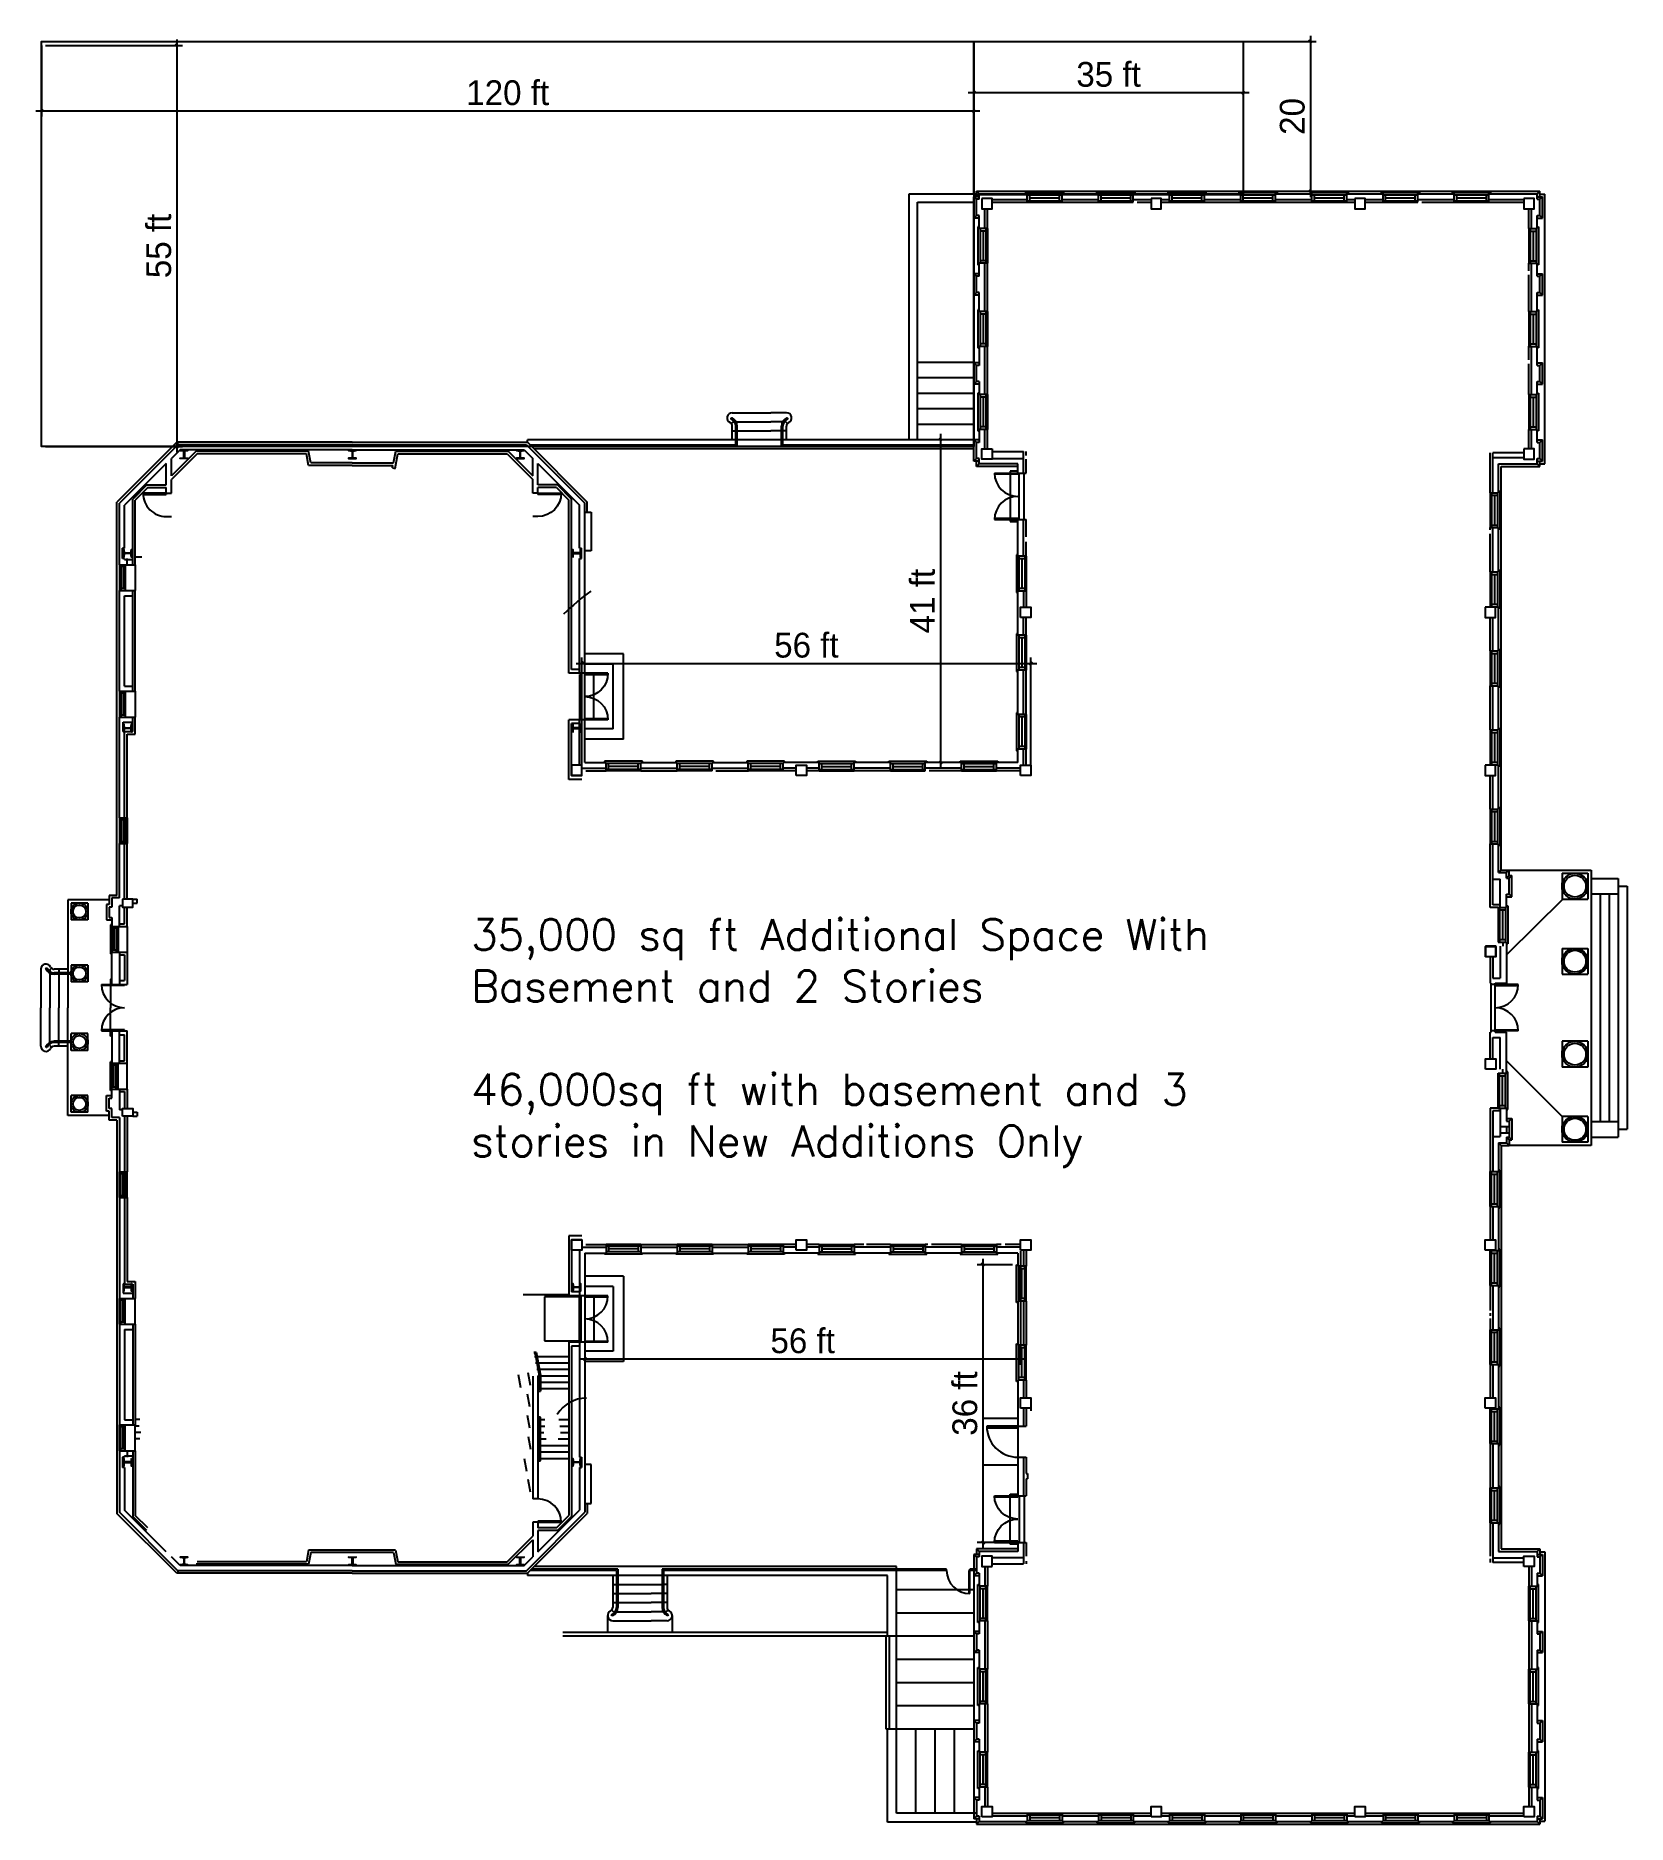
# Model space of a CAD drawing. Extents: x 368 to 2834, y 93 to 2864.
import ezdxf

# ---------------------------------------------------------------- set-up
doc = ezdxf.new("R2010")
doc.units = 0
doc.header["$LTSCALE"] = 40
doc.header["$MEASUREMENT"] = 0
doc.layers.get('0').update_dxf_attribs({"linetype": 'CONTINUOUS'})
doc.layers.get('Defpoints').update_dxf_attribs({"linetype": 'CONTINUOUS'})
for name, color, linetype in [('A-AREA-IDEN', 3, 'CONTINUOUS'), ('A-DOOR', 7, 'CONTINUOUS'), ('A-FLOR-STRS', 7, 'CONTINUOUS'), ('A-GLAZ', 2, 'CONTINUOUS'), ('A-STRS-RAIL', 7, 'CONTINUOUS'), ('A-WALL', 7, 'CONTINUOUS'), ('S-COLS', 3, 'CONTINUOUS')]:
    doc.layers.add(name, color=color, linetype=linetype)
doc.styles.add('SIMPLEX', font='simplex', dxfattribs={"height": 23})
doc.dimstyles.get("Standard").update_dxf_attribs({"dimtxt": 0.18, "dimasz": 0.18, "dimexe": 0.18, "dimexo": 0.0625, "dimgap": 0.09, "dimtad": 0, "dimtih": 1, "dimtoh": 1, "dimdec": 4, "dimzin": 0, "dimdsep": 46, "dimtxsty": 'Standard', "dimcen": 0.09, "dimadec": 0, "dimazin": 0, "dimtfac": 1, "dimtdec": 4, "dimtofl": 0, "dimtmove": 0, "dimatfit": 3, "dimfxl": 0, "dimtolj": 1, "dimtzin": 0, "dimarcsym": 0})

msp = doc.modelspace()

# ---------------------------------------------------------------- texts
at = {"insert": (1042.31193, 1495.39851), "char_height": 48, "width": 1306.6875, "attachment_point": 1, "style": 'SIMPLEX'}
msp.add_mtext('35,000 sq ft Additional Space With Basement and 2 Stories\\P\\P46,000sq ft with basement and 3 stories in New Additions Only', dxfattribs=at)

# ---------------------------------------------------------------- blocks, each defined once
blk = doc.blocks.new('AD04A', base_point=(489.664, 570.31))
for p, q in [((488.664, 571.31), (488.664, 570.31)), ((488.713, 570.31), (488.713, 571.309)), ((490.616, 570.31), (490.616, 571.309)), ((490.664, 571.31), (490.664, 570.31)), ((488.664, 570.31), (488.713, 570.31)), ((490.664, 570.31), (490.616, 570.31))]:
    blk.add_line(p, q)
for centre, start, end in [((488.664, 570.31), 0, 90), ((490.664, 570.31), 90, 180)]:
    blk.add_arc(centre, 1, start, end)
blk = doc.blocks.new('WDO')
at = {"layer": 'A-GLAZ'}
for p, q in [((2681.4, 408.1), (2681.4, 462.1)), ((2683.6, 408.1), (2683.6, 462.1)), ((2683.6, 458.1), (2692.6, 458.1)), ((2688.1, 412.1), (2688.1, 458.1)), ((2692.6, 408.1), (2692.6, 462.1)), ((2696.3, 464.4), (2694.4, 464.4)), ((2696.3, 405.8), (2696.3, 464.4)), ((2683.6, 412.1), (2692.6, 412.1)), ((2694.4, 405.8), (2696.3, 405.8))]:
    blk.add_line(p, q, dxfattribs=at)
at = {"layer": 'A-WALL'}
for p, q in [((2681.4, 462.1), (2694.4, 462.1)), ((2681.4, 408.1), (2694.4, 408.1))]:
    blk.add_line(p, q, dxfattribs=at)
blk = doc.blocks.new('AD03A', base_point=(6.133, 5.024))
for p, q in [((6.133, 6.024), (6.133, 5.024)), ((6.182, 5.024), (6.182, 6.022)), ((6.133, 5.024), (6.182, 5.024))]:
    blk.add_line(p, q)
blk.add_arc((6.133, 5.024), 1, 0, 90)
blk = doc.blocks.new('AD05A', base_point=(203.035, 424.492))
for p, q in [((203.035, 424.492), (203.084, 424.492)), ((203.035, 424.492), (203.035, 423.492)), ((203.084, 423.493), (203.084, 424.492))]:
    blk.add_line(p, q)
blk.add_arc((203.035, 424.492), 1, 270, 0)
blk = doc.blocks.new('_Oblique')
at = {"color": 0, "linetype": 'ByBlock', "lineweight": -2}
blk.add_line((-0.5, -0.5), (0.5, 0.5), dxfattribs=at)
blk = doc.blocks.new('*D13')
at = {"color": 0, "lineweight": -2}
for p, q in [((376.6, 2848.5), (376.6, 2738.3)), ((1821.4, 2848.5), (1821.4, 2738.3)), ((367.6, 2747.3), (1830.4, 2747.3))]:
    blk.add_line(p, q, dxfattribs=at)
at = {"layer": 'Defpoints', "color": 0}
for p in [(376.6, 2854.5), (1821.4, 2854.5), (1821.4, 2747.3)]:
    blk.add_point(p, dxfattribs=at)
at = {"color": 0, "lineweight": -2, "xscale": 4.4928, "yscale": 4.4928, "zscale": 4.4928, "rotation": 180}
blk.add_blockref('_Oblique', (376.6, 2747.3), dxfattribs=at)
at = {"color": 0, "lineweight": -2, "xscale": 4.4928, "yscale": 4.4928, "zscale": 4.4928}
blk.add_blockref('_Oblique', (1821.4, 2747.3), dxfattribs=at)
at = {"color": 0, "insert": (1099, 2775.1), "char_height": 38.4, "attachment_point": 5}
blk.add_mtext('\\A1;120 ft', dxfattribs=at)
blk = doc.blocks.new('*D14')
at = {"color": 0, "lineweight": -2}
for p, q in [((586.2, 2857.5), (586.2, 2218.5)), ((382.6, 2848.5), (595.2, 2848.5)), ((382.6, 2227.5), (595.2, 2227.5))]:
    blk.add_line(p, q, dxfattribs=at)
at = {"layer": 'Defpoints', "color": 0}
for p in [(376.6, 2848.5), (376.6, 2227.5), (586.2, 2227.5)]:
    blk.add_point(p, dxfattribs=at)
at = {"color": 0, "lineweight": -2, "xscale": 4.4928, "yscale": 4.4928, "zscale": 4.4928}
for p, rotation in [((586.2, 2848.5), 90), ((586.2, 2227.5), 270)]:
    blk.add_blockref('_Oblique', p, dxfattribs=dict(at, rotation=rotation))
at = {"color": 0, "insert": (558.4, 2538), "char_height": 38.4, "attachment_point": 5, "rotation": 90}
blk.add_mtext('\\A1;55 ft', dxfattribs=at)
blk = doc.blocks.new('*D15')
at = {"color": 0, "lineweight": -2}
for p, q in [((1204.9, 1891.4), (1918.9, 1891.4)), ((1213.9, 1717.5), (1213.9, 1900.4)), ((1909.9, 1733.5), (1909.9, 1900.4))]:
    blk.add_line(p, q, dxfattribs=at)
at = {"layer": 'Defpoints', "color": 0}
for p in [(1909.9, 1891.4), (1909.9, 1727.5), (1213.9, 1711.5)]:
    blk.add_point(p, dxfattribs=at)
at = {"color": 0, "lineweight": -2, "xscale": 4.4928, "yscale": 4.4928, "zscale": 4.4928, "rotation": 180}
blk.add_blockref('_Oblique', (1213.9, 1891.4), dxfattribs=at)
at = {"color": 0, "lineweight": -2, "xscale": 4.4928, "yscale": 4.4928, "zscale": 4.4928}
blk.add_blockref('_Oblique', (1909.9, 1891.4), dxfattribs=at)
at = {"color": 0, "insert": (1561.9, 1919.3), "char_height": 38.4, "attachment_point": 5}
blk.add_mtext('\\A1;56 ft', dxfattribs=at)
blk = doc.blocks.new('*D16')
at = {"color": 0, "lineweight": -2}
for p, q in [((1769.6, 2246.7), (1769.6, 1729)), ((1815.4, 2237.7), (1760.6, 2237.7)), ((1883.4, 1738), (1760.6, 1738))]:
    blk.add_line(p, q, dxfattribs=at)
at = {"layer": 'Defpoints', "color": 0}
for p in [(1821.4, 2237.7), (1769.6, 1738), (1889.4, 1738)]:
    blk.add_point(p, dxfattribs=at)
at = {"color": 0, "lineweight": -2, "xscale": 4.4928, "yscale": 4.4928, "zscale": 4.4928}
for p, rotation in [((1769.6, 2237.7), 90), ((1769.6, 1738), 270)]:
    blk.add_blockref('_Oblique', p, dxfattribs=dict(at, rotation=rotation))
at = {"color": 0, "insert": (1741.8, 1987.8), "char_height": 38.4, "attachment_point": 5, "rotation": 90}
blk.add_mtext('\\A1;41 ft', dxfattribs=at)
blk = doc.blocks.new('*D17')
at = {"color": 0, "lineweight": -2}
for p, q in [((1218.4, 972), (1218.4, 804.9)), ((1893.9, 981), (1893.9, 804.9)), ((1209.4, 813.9), (1902.9, 813.9))]:
    blk.add_line(p, q, dxfattribs=at)
at = {"layer": 'Defpoints', "color": 0}
for p in [(1218.4, 978), (1893.9, 987), (1893.9, 813.9)]:
    blk.add_point(p, dxfattribs=at)
at = {"color": 0, "lineweight": -2, "xscale": 4.4928, "yscale": 4.4928, "zscale": 4.4928, "rotation": 180}
blk.add_blockref('_Oblique', (1218.4, 813.9), dxfattribs=at)
at = {"color": 0, "lineweight": -2, "xscale": 4.4928, "yscale": 4.4928, "zscale": 4.4928}
blk.add_blockref('_Oblique', (1893.9, 813.9), dxfattribs=at)
at = {"color": 0, "insert": (1556.1, 841.8), "char_height": 38.4, "attachment_point": 5}
blk.add_mtext('\\A1;56 ft', dxfattribs=at)
blk = doc.blocks.new('*D18')
at = {"color": 0, "lineweight": -2}
for p, q in [((1881.4, 959.9), (1826.4, 959.9)), ((1835.4, 968.9), (1835.4, 520.8)), ((1883.4, 529.8), (1826.4, 529.8))]:
    blk.add_line(p, q, dxfattribs=at)
at = {"layer": 'Defpoints', "color": 0}
for p in [(1887.4, 959.9), (1835.4, 529.8), (1889.4, 529.8)]:
    blk.add_point(p, dxfattribs=at)
at = {"color": 0, "lineweight": -2, "xscale": 4.4928, "yscale": 4.4928, "zscale": 4.4928}
for p, rotation in [((1835.4, 959.9), 90), ((1835.4, 529.8), 270)]:
    blk.add_blockref('_Oblique', p, dxfattribs=dict(at, rotation=rotation))
at = {"color": 0, "insert": (1807.6, 744.9), "char_height": 38.4, "attachment_point": 5, "rotation": 90}
blk.add_mtext('\\A1;36 ft', dxfattribs=at)
blk = doc.blocks.new('*D19')
at = {"color": 0, "lineweight": -2}
for p, q in [((1821.4, 2842.5), (1821.4, 2766.6)), ((2238.9, 2848.5), (2238.9, 2766.6)), ((1812.4, 2775.6), (2247.9, 2775.6))]:
    blk.add_line(p, q, dxfattribs=at)
at = {"layer": 'Defpoints', "color": 0}
for p in [(2238.9, 2854.5), (1821.4, 2848.5), (2238.9, 2775.6)]:
    blk.add_point(p, dxfattribs=at)
at = {"color": 0, "lineweight": -2, "xscale": 4.4928, "yscale": 4.4928, "zscale": 4.4928, "rotation": 180}
blk.add_blockref('_Oblique', (1821.4, 2775.6), dxfattribs=at)
at = {"color": 0, "lineweight": -2, "xscale": 4.4928, "yscale": 4.4928, "zscale": 4.4928}
blk.add_blockref('_Oblique', (2238.9, 2775.6), dxfattribs=at)
at = {"color": 0, "insert": (2030.1, 2803.5), "char_height": 38.4, "attachment_point": 5}
blk.add_mtext('\\A1;35 ft', dxfattribs=at)
blk = doc.blocks.new('*D20')
at = {"color": 0, "lineweight": -2}
for p, q in [((1827.4, 2854.5), (2351.8, 2854.5)), ((2342.8, 2863.5), (2342.8, 2613.7)), ((1831.4, 2622.7), (2351.8, 2622.7))]:
    blk.add_line(p, q, dxfattribs=at)
at = {"layer": 'Defpoints', "color": 0}
for p in [(1821.4, 2854.5), (1825.4, 2622.7), (2342.8, 2622.7)]:
    blk.add_point(p, dxfattribs=at)
at = {"color": 0, "lineweight": -2, "xscale": 4.4928, "yscale": 4.4928, "zscale": 4.4928}
for p, rotation in [((2342.8, 2854.5), 90), ((2342.8, 2622.7), 270)]:
    blk.add_blockref('_Oblique', p, dxfattribs=dict(at, rotation=rotation))
at = {"color": 0, "insert": (2315, 2738.6), "char_height": 38.4, "attachment_point": 5, "rotation": 90}
blk.add_mtext('\\A1;20', dxfattribs=at)

# ---------------------------------------------------------------- dimensions: what is measured, and where the dimension line sits
for base, p1, p2, text, picture, middle in [((1821.39123, 2747.29242), (376.64114, 2854.52715), (1821.39123, 2854.52715), '120 ft', '*D13', (1099.01619, 2775.13242)), ((2238.89123, 2775.61583), (1821.39123, 2848.52715), (2238.89123, 2854.52715), '35 ft', '*D19', (2030.14123, 2803.45583)), ((1909.89123, 1891.43249), (1213.89123, 1711.46574), (1909.89123, 1727.46574), '56 ft', '*D15', (1561.89123, 1919.27249)), ((1893.89123, 813.911), (1218.39123, 977.96574), (1893.89123, 986.96574), '56 ft', '*D17', (1556.14123, 841.751))]:
    dim = msp.add_linear_dim(base=base, p1=p1, p2=p2, text=text, dimstyle='Standard', override={"dimscale": 96, "dimtxt": 0.4, "dimasz": 0.0468, "dimexe": 0.09375, "dimtad": 1, "dimtih": 0, "dimtoh": 0, "dimrnd": 0.125, "dimzin": 1, "dimblk1": 'Oblique', "dimblk2": 'Oblique', "dimsah": 1, "dimdle": 0.09375})
    dim.commit()
    dim.dimension.update_dxf_attribs({"geometry": picture, "text_midpoint": middle})
for base, p1, p2, text, picture, middle in [((586.20416, 2227.46574), (376.64114, 2848.52715), (376.64114, 2227.46574), '55 ft', '*D14', (558.36416, 2537.99644)), ((2342.8354, 2622.72153), (1821.39123, 2854.52715), (1825.39123, 2622.72153), '20', '*D20', (2314.9954, 2738.62434)), ((1769.61889, 1737.96574), (1821.39123, 2237.71574), (1889.39123, 1737.96574), '41 ft', '*D16', (1741.77889, 1987.84074)), ((1835.39123, 529.8388), (1887.4404, 959.87401), (1889.39123, 529.8388), '36 ft', '*D18', (1807.55123, 744.85641))]:
    dim = msp.add_linear_dim(base=base, p1=p1, p2=p2, angle=90, text=text, dimstyle='Standard', override={"dimscale": 96, "dimtxt": 0.4, "dimasz": 0.0468, "dimexe": 0.09375, "dimtad": 1, "dimtih": 0, "dimtoh": 0, "dimrnd": 0.125, "dimzin": 1, "dimblk1": 'Oblique', "dimblk2": 'Oblique', "dimsah": 1, "dimdle": 0.09375})
    dim.commit()
    dim.dimension.update_dxf_attribs({"geometry": picture, "text_midpoint": middle})

# ---------------------------------------------------------------- linework, layer by layer
for points in [[(1821.39123, 2227.46574), (376.64114, 2227.46574), (376.64114, 2854.52715), (1821.39123, 2854.52715)], [(1821.39123, 2854.52715), (2238.89123, 2854.52715), (2238.89123, 2616.94701), (1821.39123, 2616.94701)]]:
    msp.add_lwpolyline(points, close=True)
at = {"layer": 'A-AREA-IDEN'}
for centre, radius, start, end in [((1495.37712, 1643.96855), 448.14253, 126.67594069, 133.77275202), ((1221.12158, 699.33463), 53.81703, 90.26287279, 147.8256482)]:
    msp.add_arc(centre, radius, start, end, dxfattribs=at)
at = {"layer": 'A-DOOR'}
for p, q in [((1210, 1873.93148), (1210, 1805.93148)), ((1212.34362, 1804.01162), (1212.34362, 1876.01162)), ((1218.39123, 1804.01162), (1218.39123, 1876.01162)), ((1156, 910), (1156, 842)), ((1210, 910), (1156, 910)), ((1210, 842), (1210, 910)), ((1212.34362, 911.91986), (1212.34362, 839.91986)), ((1218.39123, 911.91986), (1218.39123, 839.91986)), ((1156, 842), (1210, 842))]:
    msp.add_line(p, q, dxfattribs=at)
at = {"layer": 'A-FLOR-STRS'}
for p, q in [((1447.02663, 2279.46574), (1506.66856, 2279.46574)), ((1531.0122, 2279.46574), (1506.66856, 2279.46574)), ((1448.2115, 2265.46574), (1445.43028, 2262.89191)), ((1447.02663, 2237.46574), (1447.02663, 2258.81663)), ((1447.02663, 2251.46574), (1452.64835, 2251.46574)), ((1448.2115, 2265.46574), (1506.66856, 2265.46574)), ((1448.2115, 2265.46574), (1450.63781, 2265.46574)), ((1454.64835, 2251.46574), (1506.66856, 2251.46574)), ((1529.82733, 2265.46574), (1506.66856, 2265.46574)), ((1523.39048, 2251.46574), (1506.66856, 2251.46574)), ((1531.0122, 2251.46574), (1525.39048, 2251.46574)), ((1529.82733, 2265.46574), (1527.40102, 2265.46574)), ((1529.82733, 2265.46574), (1532.60855, 2262.89191)), ((1531.0122, 2237.46574), (1531.0122, 2258.81663)), ((532.25856, 2055.96574), (521.89123, 2055.96574)), ((1278.39123, 1906.01162), (1218.39123, 1906.01162)), ((1262.39123, 1890.01162), (1218.39123, 1890.01162)), ((1262.39123, 1790.01162), (1262.39123, 1890.01162)), ((1278.39123, 1774.01162), (1278.39123, 1906.01162)), ((1232.39123, 1876.01162), (1218.39123, 1876.01162)), ((1232.39123, 1804.01162), (1232.39123, 1876.01162)), ((1232.39123, 1804.01162), (1218.39123, 1804.01162)), ((1262.39123, 1790.01162), (1218.39123, 1790.01162)), ((1278.39123, 1774.01162), (1218.39123, 1774.01162)), ((375.39123, 1417.60767), (375.39123, 1357.96574)), ((417.39123, 1417.60767), (396.04034, 1417.60767)), ((403.39123, 1417.60767), (403.39123, 1411.98595)), ((389.39123, 1411.66567), (389.39123, 1357.96574)), ((403.39123, 1409.98595), (403.39123, 1357.96574)), ((375.39123, 1298.32381), (375.39123, 1357.96574)), ((389.39123, 1304.2658), (389.39123, 1357.96574)), ((403.39123, 1305.94552), (403.39123, 1357.96574)), ((403.39123, 1298.32381), (403.39123, 1303.94552)), ((417.39123, 1298.32381), (396.04034, 1298.32381)), ((1278.39123, 941.91986), (1218.39123, 941.91986)), ((1278.39123, 941.91986), (1278.39123, 809.91986)), ((1262.39123, 925.91986), (1218.39123, 925.91986)), ((1262.39123, 925.91986), (1262.39123, 825.91986)), ((1122.98214, 913.96574), (1193.89123, 913.96574)), ((1232.39123, 911.91986), (1218.39123, 911.91986)), ((1232.39123, 911.91986), (1232.39123, 839.91986)), ((1232.39123, 839.91986), (1218.39123, 839.91986)), ((1140.43668, 817.96574), (1193.89123, 817.96574)), ((1142.25487, 807.96574), (1193.89123, 807.96574)), ((1262.39123, 825.91986), (1218.39123, 825.91986)), ((1278.39123, 809.91986), (1218.39123, 809.91986)), ((1144.07305, 797.96574), (1193.89123, 797.96574)), ((1145.89123, 787.96574), (1193.89123, 787.96574)), ((1145.89123, 777.96574), (1193.89123, 777.96574)), ((1145.89123, 767.96574), (1193.89123, 767.96574)), ((528.80278, 719.96574), (521.89123, 719.96574)), ((527.93884, 709.96574), (521.89123, 709.96574)), ((530.53067, 699.96574), (521.89123, 699.96574)), ((1145.89123, 719.96574), (1156.64347, 719.96574)), ((1145.89123, 709.96574), (1156.64347, 709.96574)), ((1145.89123, 699.96574), (1154.91558, 699.96574)), ((1178.11866, 719.96574), (1193.89123, 719.96574)), ((1179.84655, 709.96574), (1193.89123, 709.96574)), ((1180.71049, 699.96574), (1193.89123, 699.96574)), ((528.80278, 689.96574), (521.89123, 689.96574)), ((1145.89123, 689.96574), (1158.37136, 689.96574)), ((1145.89123, 679.96574), (1193.89123, 679.96574)), ((1145.89123, 669.96574), (1193.89123, 669.96574)), ((1177.25472, 689.96574), (1193.89123, 689.96574)), ((1145.89123, 659.96574), (1193.89123, 659.96574)), ((1261.89123, 478.46574), (1261.89123, 429.11485)), ((1345.8768, 478.46574), (1345.8768, 429.11485)), ((1261.89123, 464.46574), (1267.51295, 464.46574)), ((1261.89123, 450.46574), (1267.51295, 450.46574)), ((1345.8768, 464.46574), (1340.25508, 464.46574)), ((1345.8768, 450.46574), (1340.25508, 450.46574)), ((1263.07609, 422.46574), (1260.29487, 425.03957)), ((1261.89123, 436.46574), (1267.51295, 436.46574)), ((1263.07609, 422.46574), (1321.53316, 422.46574)), ((1263.07609, 422.46574), (1265.50241, 422.46574)), ((1269.51295, 436.46574), (1321.53316, 436.46574)), ((1338.25508, 436.46574), (1321.53316, 436.46574)), ((1344.69193, 422.46574), (1321.53316, 422.46574)), ((1345.8768, 436.46574), (1340.25508, 436.46574)), ((1344.69193, 422.46574), (1342.26562, 422.46574)), ((1344.69193, 422.46574), (1347.47315, 425.03957)), ((1261.89123, 408.46574), (1321.53316, 408.46574)), ((1345.8768, 408.46574), (1321.53316, 408.46574))]:
    msp.add_line(p, q, dxfattribs=at)
for centre, radius, start, end in [((1447.02663, 2271.46574), 8, 90, 244.62306647), ((1531.0122, 2271.46574), 8, 295.37693353, 90), ((1441.02663, 2258.81663), 6, 0, 64.62306647), ((1537.0122, 2258.81663), 6, 115.37693353, 180), ((383.39123, 1417.60767), 8, 25.37693353, 180), ((383.39123, 1298.32381), 8, 180, 334.62306647), ((1261.89123, 416.46574), 8, 115.37693353, 270), ((1255.89123, 429.11485), 6, 295.37693353, 360), ((1351.8768, 429.11485), 6, 180, 244.62306647), ((1345.8768, 416.46574), 8, 270, 64.62306647)]:
    msp.add_arc(centre, radius, start, end, dxfattribs=at)
at = {"layer": 'A-GLAZ'}
for p, q in [((1827.4404, 2310.16322), (1827.4404, 2251.51246)), ((1829.39123, 2310.16322), (1827.4404, 2310.16322)), ((1831.15995, 2307.84074), (1831.15995, 2253.84074)), ((1840.15995, 2303.84074), (1831.15995, 2303.84074)), ((1835.65995, 2303.84074), (1835.65995, 2257.84074)), ((1840.15995, 2307.84074), (1840.15995, 2253.84074)), ((1842.39123, 2307.84074), (1842.39123, 2253.84074)), ((2681.39123, 2307.84074), (2681.39123, 2253.84074)), ((2683.62251, 2307.84074), (2683.62251, 2253.84074)), ((2683.62251, 2303.84074), (2692.62251, 2303.84074)), ((2688.12251, 2303.84074), (2688.12251, 2257.84074)), ((2692.62251, 2307.84074), (2692.62251, 2253.84074)), ((2694.39123, 2310.16322), (2696.34206, 2310.16322)), ((2696.34206, 2310.16322), (2696.34206, 2251.51246)), ((1827.4404, 2251.51246), (1829.39123, 2251.51246)), ((1840.15995, 2257.84074), (1831.15995, 2257.84074)), ((2683.62251, 2257.84074), (2692.62251, 2257.84074)), ((2696.34206, 2251.51246), (2694.39123, 2251.51246)), ((497.39123, 2044.17057), (497.39123, 2004.17057)), ((499.39123, 2044.17057), (499.39123, 2004.17057)), ((506.39123, 2041.17057), (499.39123, 2041.17057)), ((502.89123, 2041.17057), (502.89123, 2007.17057)), ((506.39123, 2044.17057), (506.39123, 2004.17057)), ((521.89123, 2044.17057), (521.89123, 2004.17057)), ((506.39123, 2007.17057), (499.39123, 2007.17057)), ((497.39123, 1848.17057), (497.39123, 1808.17057)), ((499.39123, 1848.17057), (499.39123, 1808.17057)), ((506.39123, 1845.17057), (499.39123, 1845.17057)), ((502.89123, 1845.17057), (502.89123, 1811.17057)), ((506.39123, 1848.17057), (506.39123, 1808.17057)), ((521.89123, 1848.17057), (521.89123, 1808.17057)), ((506.39123, 1811.17057), (499.39123, 1811.17057)), ((497.39123, 1652.17057), (497.39123, 1612.17057)), ((499.39123, 1652.17057), (499.39123, 1612.17057)), ((506.39123, 1649.17057), (499.39123, 1649.17057)), ((502.89123, 1649.17057), (502.89123, 1615.17057)), ((506.39123, 1652.17057), (506.39123, 1612.17057)), ((509.39123, 1652.17057), (509.39123, 1612.17057)), ((506.39123, 1615.17057), (499.39123, 1615.17057)), ((483.39123, 1486.29763), (483.39123, 1441.63385)), ((485.39123, 1486.29763), (483.39123, 1486.29763)), ((485.39123, 1483.96574), (485.39123, 1443.96574)), ((492.39123, 1480.96574), (485.39123, 1480.96574)), ((488.89123, 1480.96574), (488.89123, 1446.96574)), ((492.39123, 1483.96574), (492.39123, 1443.96574)), ((495.39123, 1483.96574), (495.39123, 1443.96574)), ((509.39123, 1483.96574), (509.39123, 1443.96574)), ((485.39123, 1441.63385), (483.39123, 1441.63385)), ((492.39123, 1446.96574), (485.39123, 1446.96574)), ((483.39123, 1229.63385), (483.39123, 1274.29763)), ((485.39123, 1274.29763), (483.39123, 1274.29763)), ((485.39123, 1231.96574), (485.39123, 1271.96574)), ((492.39123, 1268.96574), (485.39123, 1268.96574)), ((488.89123, 1234.96574), (488.89123, 1268.96574)), ((492.39123, 1231.96574), (492.39123, 1271.96574)), ((495.39123, 1231.96574), (495.39123, 1271.96574)), ((509.39123, 1231.96574), (509.39123, 1271.96574)), ((485.39123, 1229.63385), (483.39123, 1229.63385)), ((492.39123, 1234.96574), (485.39123, 1234.96574)), ((497.39123, 1063.7609), (497.39123, 1103.7609)), ((499.39123, 1063.7609), (499.39123, 1103.7609)), ((506.39123, 1100.7609), (499.39123, 1100.7609)), ((502.89123, 1066.7609), (502.89123, 1100.7609)), ((506.39123, 1063.7609), (506.39123, 1103.7609)), ((509.39123, 1063.7609), (509.39123, 1103.7609)), ((506.39123, 1066.7609), (499.39123, 1066.7609)), ((497.39123, 867.7609), (497.39123, 907.7609)), ((499.39123, 867.7609), (499.39123, 907.7609)), ((506.39123, 904.7609), (499.39123, 904.7609)), ((502.89123, 870.7609), (502.89123, 904.7609)), ((506.39123, 867.7609), (506.39123, 907.7609)), ((521.89123, 867.7609), (521.89123, 907.7609)), ((506.39123, 870.7609), (499.39123, 870.7609)), ((497.39123, 671.7609), (497.39123, 711.7609)), ((499.39123, 671.7609), (499.39123, 711.7609)), ((506.39123, 708.7609), (499.39123, 708.7609)), ((502.89123, 674.7609), (502.89123, 708.7609)), ((506.39123, 671.7609), (506.39123, 711.7609)), ((521.89123, 671.7609), (521.89123, 711.7609)), ((506.39123, 674.7609), (499.39123, 674.7609)), ((1827.4404, 405.76825), (1827.4404, 464.41901)), ((1827.4404, 464.41901), (1829.39123, 464.41901)), ((1831.15995, 408.09074), (1831.15995, 462.09074)), ((1840.15995, 458.09074), (1831.15995, 458.09074)), ((1835.65995, 412.09074), (1835.65995, 458.09074)), ((1840.15995, 408.09074), (1840.15995, 462.09074)), ((1842.39123, 408.09074), (1842.39123, 462.09074)), ((2681.39123, 408.09074), (2681.39123, 462.09074)), ((2683.62251, 408.09074), (2683.62251, 462.09074)), ((2683.62251, 458.09074), (2692.62251, 458.09074)), ((2688.12251, 412.09074), (2688.12251, 458.09074)), ((2692.62251, 408.09074), (2692.62251, 462.09074)), ((2696.34206, 464.41901), (2694.39123, 464.41901)), ((2696.34206, 405.76825), (2696.34206, 464.41901)), ((1829.39123, 405.76825), (1827.4404, 405.76825)), ((1840.15995, 412.09074), (1831.15995, 412.09074)), ((2683.62251, 412.09074), (2692.62251, 412.09074)), ((2694.39123, 405.76825), (2696.34206, 405.76825))]:
    msp.add_line(p, q, dxfattribs=at)
at = {"layer": 'A-STRS-RAIL'}
for p, q in [((1452.64835, 2229.46574), (1452.64835, 2258.81663)), ((1454.64835, 2227.46574), (1454.64835, 2258.81662)), ((1523.39048, 2227.46574), (1523.39048, 2258.81662)), ((1525.39048, 2229.46574), (1525.39048, 2258.81663)), ((389.39123, 1416.42281), (391.96506, 1419.20402)), ((389.39123, 1416.42281), (389.39123, 1413.99649)), ((422.39123, 1411.98595), (396.04034, 1411.98595)), ((422.39123, 1409.98595), (396.04034, 1409.98595)), ((422.39123, 1305.94552), (396.04034, 1305.94552)), ((422.39123, 1303.94552), (396.04034, 1303.94552)), ((389.39123, 1299.50867), (389.39123, 1301.93498)), ((389.39123, 1299.50867), (391.96506, 1296.72745)), ((1143.31719, 824.48362), (1139.38171, 823.76808)), ((1141.70722, 822.15811), (1139.73948, 821.80034)), ((1141.70722, 822.15811), (1147.85897, 788.32351)), ((1143.31719, 824.48362), (1149.82671, 788.68128)), ((1147.89123, 787.96574), (1147.89123, 765.87563)), ((1149.89123, 787.96574), (1149.89123, 763.87563)), ((1145.89123, 765.87563), (1147.89123, 765.87563)), ((1145.89123, 763.87563), (1149.89123, 763.87563)), ((1149.89123, 723.73945), (1145.89123, 723.73945)), ((1147.89123, 721.73945), (1145.89123, 721.73945)), ((1147.89123, 658.20113), (1147.89123, 721.73945)), ((1149.89123, 656.20113), (1149.89123, 723.73945)), ((1149.89123, 658.20113), (1149.89123, 721.73945)), ((1145.89123, 658.20113), (1147.89123, 658.20113)), ((1145.89123, 656.20113), (1149.89123, 656.20113)), ((1267.51295, 486.46574), (1267.51295, 429.11485)), ((1269.51295, 488.46574), (1269.51295, 429.11485)), ((1338.25508, 488.46574), (1338.25508, 429.11485)), ((1340.25508, 486.46574), (1340.25508, 429.11485))]:
    msp.add_line(p, q, dxfattribs=at)
for centre in [(1446.21978, 2270.56223), (1531.81905, 2270.56223), (384.29474, 1418.41452), (384.29474, 1297.51695), (1261.08437, 417.36925), (1346.68365, 417.36925)]:
    msp.add_circle(centre, 1, dxfattribs=at)
for centre, radius, start, end in [((1440.64835, 2258.81663), 12, 0, 64.62306647), ((1440.64835, 2258.81663), 14, 0, 64.62306647), ((1537.39048, 2258.81663), 14, 115.37693353, 180), ((1537.39048, 2258.81663), 12, 115.37693353, 180), ((396.04034, 1423.98595), 14, 205.37693353, 270), ((396.04034, 1423.98595), 12, 205.37693353, 270), ((396.04034, 1423.60767), 6, 205.37693353, 270), ((396.04034, 1291.94552), 14, 90, 154.62306647), ((396.04034, 1291.94552), 12, 90, 154.62306647), ((396.04034, 1292.32381), 6, 90, 154.62306647), ((1255.51295, 429.11485), 12, 295.37693353, 360), ((1255.51295, 429.11485), 14, 295.37693353, 360), ((1352.25508, 429.11485), 14, 180, 244.62306647), ((1352.25508, 429.11485), 12, 180, 244.62306647)]:
    msp.add_arc(centre, radius, start, end, dxfattribs=at)
at = {"layer": 'A-WALL'}
for p, q in [((1720.89123, 2237.46574), (1720.89123, 2618.86276)), ((1829.39123, 2610.21574), (1825.39123, 2610.21574)), ((2694.39123, 2610.21574), (2698.39123, 2610.21574)), ((1829.39123, 2585.21574), (1825.39123, 2585.21574)), ((2694.39123, 2585.21574), (2698.39123, 2585.21574)), ((1829.39123, 2490.96574), (1825.39123, 2490.96574)), ((1829.39123, 2465.96574), (1825.39123, 2465.96574)), ((2694.39123, 2490.96574), (2698.39123, 2490.96574)), ((2694.39123, 2465.96574), (2698.39123, 2465.96574)), ((1829.39123, 2382.46863), (1829.39123, 2352.96574)), ((1829.39123, 2352.96574), (1825.39123, 2352.96574)), ((1829.39123, 2327.96574), (1825.39123, 2327.96574)), ((1829.39123, 2327.96574), (1829.39123, 2307.84074)), ((2694.39123, 2352.96574), (2698.39123, 2352.96574)), ((2694.39123, 2327.96574), (2698.39123, 2327.96574)), ((1842.39123, 2307.84074), (1829.39123, 2307.84074)), ((2681.39123, 2307.84074), (2694.39123, 2307.84074)), ((1829.39123, 2253.84074), (1829.39123, 2233.71574)), ((1842.39123, 2253.84074), (1829.39123, 2253.84074)), ((2681.39123, 2253.84074), (2694.39123, 2253.84074)), ((587.86962, 2230.03925), (497.39123, 2139.56086)), ((591.18333, 2222.03925), (577.89123, 2208.74715)), ((615.9656, 2220.03925), (577.89123, 2181.96487)), ((587.86962, 2230.03925), (587.86962, 2233.46574)), ((793.83643, 2202.03925), (790.35256, 2220.03925)), ((921.94603, 2202.03925), (925.4299, 2220.03925)), ((1099.81685, 2220.03925), (1137.89123, 2181.96487)), ((1124.59913, 2222.03925), (1137.89123, 2208.74715)), ((1127.91284, 2230.03925), (1218.39123, 2139.56086)), ((1821.39123, 2237.46574), (1129.56969, 2237.46574)), ((1129.56969, 2234.03925), (1129.56969, 2237.46574)), ((1129.56969, 2234.03925), (1129.56969, 2237.46574)), ((1452.64835, 2229.46574), (1134.1432, 2229.46574)), ((1454.64835, 2227.46574), (1136.1432, 2227.46574)), ((1821.39123, 2227.46574), (1523.39048, 2227.46574)), ((1821.39123, 2229.46574), (1525.39048, 2229.46574)), ((1829.39123, 2233.71574), (1825.39123, 2233.71574)), ((1849.89123, 2219.46574), (1898.39123, 2219.46574)), ((1849.89123, 2219.46574), (1898.39123, 2219.46574)), ((1902.39123, 2213.46574), (1902.39123, 2219.46574)), ((2673.89123, 2217.46574), (2625.39123, 2217.46574)), ((2694.39123, 2233.71574), (2698.39123, 2233.71574)), ((569.89123, 2200.74715), (505.39123, 2136.24715)), ((617.62246, 2216.03925), (577.89123, 2176.30802)), ((790.53639, 2198.03925), (787.05252, 2216.03925)), ((920.41901, 2194.14964), (921.17183, 2198.03925)), ((920.41901, 2194.14964), (924.34613, 2193.38955)), ((924.34613, 2193.38955), (928.72994, 2216.03925)), ((1098.16, 2216.03925), (1137.89123, 2176.30802)), ((1145.89123, 2200.74715), (1210.39123, 2136.24715)), ((1829.39123, 2208.71574), (1825.39123, 2208.71574)), ((1889.39123, 2200.21574), (1829.39123, 2200.21574)), ((1898.39123, 2208.21574), (1849.89123, 2208.21574)), ((1877.39123, 2188.89707), (1877.39123, 2111.28849)), ((1889.39123, 2188.89707), (1877.39123, 2188.89707)), ((1902.39123, 2186.09278), (1902.39123, 2207.46574)), ((2625.39123, 2210.21574), (2673.89123, 2210.21574)), ((2634.39123, 2200.21574), (2694.39123, 2200.21574)), ((2694.39123, 2208.71574), (2698.39123, 2208.71574)), ((539.71966, 2167.74715), (517.89123, 2145.91872)), ((541.37651, 2163.74715), (521.89123, 2144.26187)), ((539.71966, 2167.74715), (569.89123, 2167.74715)), ((541.37651, 2163.74715), (569.89123, 2163.74715)), ((1176.0628, 2167.74715), (1145.89123, 2167.74715)), ((1174.40595, 2163.74715), (1145.89123, 2163.74715)), ((1174.40595, 2163.74715), (1193.89123, 2144.26187)), ((1176.0628, 2167.74715), (1197.89123, 2145.91872)), ((1889.39123, 2186.09278), (1902.39123, 2186.09278)), ((1891.56462, 2114.09278), (1891.56462, 2186.09278)), ((1899.34011, 2114.09278), (1899.34011, 2186.09278)), ((569.89123, 2154.88918), (577.89123, 2154.88918)), ((1145.89123, 2154.88918), (1137.89123, 2154.88918)), ((569.89123, 2118.88918), (577.89123, 2118.88918)), ((1145.89123, 2118.88918), (1137.89123, 2118.88918)), ((1218.39123, 2125.7119), (1228.39123, 2125.7119)), ((1228.39123, 2125.7119), (1228.39123, 2065.7119)), ((1877.39123, 2111.28849), (1889.39123, 2111.28849)), ((1889.39123, 2114.09278), (1902.39123, 2114.09278)), ((1902.39123, 2087.46574), (1902.39123, 2114.09278)), ((505.39123, 2069.96574), (502.236, 2069.96574)), ((502.236, 2053.96574), (502.236, 2069.96574)), ((505.39123, 2053.96574), (502.236, 2053.96574)), ((505.39123, 2052.17057), (517.89123, 2052.17057)), ((1210.39123, 2069.96574), (1213.54645, 2069.96574)), ((1210.39123, 2053.96574), (1213.54645, 2053.96574)), ((1213.54645, 2053.96574), (1213.54645, 2069.96574)), ((1228.39123, 2065.7119), (1218.39123, 2065.7119)), ((497.39123, 2044.17057), (521.89123, 2044.17057)), ((497.39123, 2004.17057), (521.89123, 2004.17057)), ((505.39123, 1996.17057), (517.89123, 1996.17057)), ((505.39123, 1856.17057), (517.89123, 1856.17057)), ((1218.39123, 1876.01162), (1193.89123, 1876.01162)), ((1210.39123, 1882.01162), (1197.89123, 1882.01162)), ((497.39123, 1848.17057), (521.89123, 1848.17057)), ((497.39123, 1808.17057), (521.89123, 1808.17057)), ((1218.39123, 1804.01162), (1193.89123, 1804.01162)), ((502.92282, 1800.17057), (517.89123, 1800.17057)), ((502.92282, 1785.96574), (517.89123, 1785.96574)), ((509.39123, 1781.96574), (521.89123, 1781.96574)), ((1210.39123, 1798.01162), (1197.89123, 1798.01162)), ((1213.89123, 1717.46574), (1213.89123, 1728.96574)), ((1213.89123, 1711.46574), (1193.89123, 1711.46574)), ((1213.89123, 1717.46574), (1197.89123, 1717.46574)), ((497.39123, 1652.17057), (509.39123, 1652.17057)), ((497.39123, 1612.17057), (509.39123, 1612.17057)), ((2625.39123, 1557.21574), (2636.89123, 1557.21574)), ((2634.39123, 1567.21574), (2646.89123, 1567.21574)), ((2646.89123, 1558.71574), (2650.89123, 1558.71574)), ((2650.89123, 1571.21574), (2777.89123, 1571.21574)), ((2732.89123, 1566.21574), (2732.89123, 1526.21574)), ((2732.89123, 1566.21574), (2772.89123, 1566.21574)), ((2772.89123, 1566.21574), (2772.89123, 1526.21574)), ((2777.89123, 1571.21574), (2777.89123, 1144.71574)), ((2777.89123, 1558.21574), (2819.89123, 1558.21574)), ((2819.89123, 1558.21574), (2819.89123, 1157.71574)), ((417.39123, 1524.98595), (417.39123, 1411.98595)), ((481.39123, 1524.98595), (417.39123, 1524.98595)), ((497.39123, 1527.96574), (485.39123, 1527.96574)), ((485.39123, 1527.96574), (485.39123, 1513.96574)), ((517.89123, 1525.96574), (524.83255, 1525.96574)), ((524.83255, 1519.96574), (524.83255, 1525.96574)), ((2646.89123, 1533.71574), (2650.89123, 1533.71574)), ((2734.26228, 1526.07458), (2647.56405, 1440.77852)), ((2732.89123, 1526.21574), (2772.89123, 1526.21574)), ((2777.89123, 1534.21574), (2819.89123, 1534.21574)), ((2791.89123, 1534.21574), (2791.89123, 1181.71574)), ((2805.89123, 1534.21574), (2805.89123, 1181.71574)), ((2819.89123, 1546.21574), (2833.89123, 1546.21574)), ((2833.89123, 1546.21574), (2833.89123, 1169.71574)), ((448.39123, 1519.98595), (422.39123, 1519.98595)), ((422.39123, 1519.98595), (422.39123, 1493.98595)), ((448.39123, 1519.98595), (448.39123, 1493.98595)), ((485.39123, 1513.96574), (481.39123, 1513.96574)), ((481.39123, 1513.96574), (481.39123, 1497.96574)), ((481.39123, 1497.96574), (485.39123, 1497.96574)), ((485.39123, 1497.96574), (485.39123, 1483.96574)), ((501.89123, 1515.95137), (497.39123, 1515.95137)), ((505.39123, 1487.96574), (505.39123, 1513.96574)), ((509.39123, 1483.96574), (509.39123, 1513.96574)), ((517.89123, 1519.96574), (524.83255, 1519.96574)), ((2633.89123, 1513.46574), (2621.39123, 1513.46574)), ((2636.89123, 1517.46574), (2625.39123, 1517.46574)), ((448.39123, 1493.98595), (422.39123, 1493.98595)), ((485.39123, 1483.96574), (509.39123, 1483.96574)), ((497.39123, 1487.96574), (505.39123, 1487.96574)), ((485.39123, 1393.96574), (485.39123, 1443.96574)), ((485.39123, 1443.96574), (509.39123, 1443.96574)), ((509.39123, 1443.96574), (509.39123, 1393.96574)), ((2636.89123, 1453.21574), (2636.89123, 1403.96574)), ((2641.29647, 1459.46574), (2641.29647, 1453.21574)), ((2646.89123, 1459.46574), (2646.89123, 1395.96574)), ((2732.89123, 1449.96574), (2732.89123, 1409.96574)), ((2732.89123, 1449.96574), (2772.89123, 1449.96574)), ((2772.89123, 1449.96574), (2772.89123, 1409.96574)), ((422.39123, 1423.98595), (422.39123, 1397.98595)), ((448.39123, 1423.98595), (422.39123, 1423.98595)), ((448.39123, 1423.98595), (448.39123, 1397.98595)), ((497.39123, 1439.96574), (505.39123, 1439.96574)), ((505.39123, 1439.96574), (505.39123, 1399.96574)), ((2621.39123, 1437.21574), (2621.39123, 1395.96574)), ((2625.39123, 1437.21574), (2625.39123, 1403.96574)), ((417.39123, 1409.98595), (417.39123, 1357.96574)), ((448.39123, 1397.98595), (422.39123, 1397.98595)), ((483.32441, 1402.05633), (483.32441, 1357.96574)), ((485.39123, 1402.05633), (483.32441, 1402.05633)), ((485.39123, 1393.96574), (509.39123, 1393.96574)), ((485.39123, 1393.96574), (509.39123, 1393.96574)), ((497.39123, 1399.96574), (505.39123, 1399.96574)), ((2621.39123, 1395.96574), (2623.07862, 1395.96574)), ((2623.07862, 1319.96574), (2623.07862, 1395.96574)), ((2629.07862, 1393.96574), (2623.07862, 1393.96574)), ((2625.39123, 1403.96574), (2636.89123, 1403.96574)), ((2629.07862, 1395.96574), (2646.89123, 1395.96574)), ((2629.07862, 1319.96574), (2629.07862, 1395.96574)), ((2732.89123, 1409.96574), (2772.89123, 1409.96574)), ((417.39123, 1305.94552), (417.39123, 1357.96574)), ((483.32441, 1313.87514), (483.32441, 1357.96574)), ((417.39123, 1190.94552), (417.39123, 1303.94552)), ((448.39123, 1317.94552), (422.39123, 1317.94552)), ((422.39123, 1291.94552), (422.39123, 1317.94552)), ((448.39123, 1291.94552), (448.39123, 1317.94552)), ((485.39123, 1313.87514), (483.32441, 1313.87514)), ((485.39123, 1321.96574), (485.39123, 1271.96574)), ((485.39123, 1321.96574), (509.39123, 1321.96574)), ((497.39123, 1315.96574), (505.39123, 1315.96574)), ((505.39123, 1275.96574), (505.39123, 1315.96574)), ((509.39123, 1271.96574), (509.39123, 1321.96574)), ((2621.39123, 1278.71574), (2621.39123, 1319.96574)), ((2621.39123, 1319.96574), (2623.07862, 1319.96574)), ((2629.07862, 1321.96574), (2623.07862, 1321.96574)), ((2625.39123, 1278.71574), (2625.39123, 1311.96574)), ((2625.39123, 1311.96574), (2636.89123, 1311.96574)), ((2629.07862, 1319.96574), (2646.89123, 1319.96574)), ((2636.89123, 1262.71574), (2636.89123, 1311.96574)), ((2646.89123, 1256.46574), (2646.89123, 1319.96574)), ((2772.89123, 1305.96574), (2732.89123, 1305.96574)), ((2732.89123, 1305.96574), (2732.89123, 1265.96574)), ((2772.89123, 1305.96574), (2772.89123, 1265.96574)), ((448.39123, 1291.94552), (422.39123, 1291.94552)), ((497.39123, 1275.96574), (505.39123, 1275.96574)), ((2732.89123, 1189.71574), (2646.89123, 1275.71574)), ((485.39123, 1271.96574), (509.39123, 1271.96574)), ((2641.29647, 1256.46574), (2641.29647, 1262.71574)), ((2772.89123, 1265.96574), (2732.89123, 1265.96574)), ((448.39123, 1221.94552), (422.39123, 1221.94552)), ((422.39123, 1195.94552), (422.39123, 1221.94552)), ((448.39123, 1195.94552), (448.39123, 1221.94552)), ((485.39123, 1231.96574), (509.39123, 1231.96574)), ((485.39123, 1217.96574), (485.39123, 1231.96574)), ((497.39123, 1227.96574), (505.39123, 1227.96574)), ((505.39123, 1227.96574), (505.39123, 1201.96574)), ((509.39123, 1231.96574), (509.39123, 1201.96574)), ((448.39123, 1195.94552), (422.39123, 1195.94552)), ((481.39123, 1217.96574), (485.39123, 1217.96574)), ((481.39123, 1201.96574), (481.39123, 1217.96574)), ((485.39123, 1201.96574), (481.39123, 1201.96574)), ((485.39123, 1187.96574), (485.39123, 1201.96574)), ((501.89123, 1199.98011), (497.39123, 1199.98011)), ((517.89123, 1195.96574), (524.83255, 1195.96574)), ((524.83255, 1195.96574), (524.83255, 1189.96574)), ((2633.89123, 1202.46574), (2621.39123, 1202.46574)), ((2636.89123, 1198.46574), (2625.39123, 1198.46574)), ((481.39123, 1190.94552), (417.39123, 1190.94552)), ((497.39123, 1187.96574), (485.39123, 1187.96574)), ((517.89123, 1189.96574), (524.83255, 1189.96574)), ((2636.89123, 1173.89409), (2650.89123, 1173.89409)), ((2636.89123, 1163.97086), (2650.89123, 1163.97086)), ((2646.89123, 1182.21574), (2650.89123, 1182.21574)), ((2772.89123, 1189.71574), (2732.89123, 1189.71574)), ((2732.89123, 1189.71574), (2732.89123, 1149.71574)), ((2772.89123, 1189.71574), (2772.89123, 1149.71574)), ((2777.89123, 1181.71574), (2819.89123, 1181.71574)), ((2819.89123, 1169.71574), (2833.89123, 1169.71574)), ((2625.39123, 1158.71574), (2636.89123, 1158.71574)), ((2634.39123, 1148.71574), (2646.89123, 1148.71574)), ((2646.89123, 1157.21574), (2650.89123, 1157.21574)), ((2777.89123, 1144.71574), (2650.89123, 1144.71574)), ((2772.89123, 1149.71574), (2732.89123, 1149.71574)), ((2777.89123, 1157.71574), (2819.89123, 1157.71574)), ((497.39123, 1103.7609), (509.39123, 1103.7609)), ((497.39123, 1063.7609), (509.39123, 1063.7609)), ((1213.89123, 1004.46574), (1193.89123, 1004.46574)), ((1213.89123, 998.46574), (1197.89123, 998.46574)), ((1213.89123, 998.46574), (1213.89123, 986.96574)), ((502.92282, 929.96574), (517.89123, 929.96574)), ((502.92282, 915.7609), (517.89123, 915.7609)), ((509.39123, 933.96574), (521.89123, 933.96574)), ((1210.39123, 917.91986), (1197.89123, 917.91986)), ((497.39123, 907.7609), (521.89123, 907.7609)), ((1218.39123, 911.91986), (1193.89123, 911.91986)), ((497.39123, 867.7609), (521.89123, 867.7609)), ((505.39123, 859.7609), (517.89123, 859.7609)), ((1218.39123, 839.91986), (1193.89123, 839.91986)), ((1210.39123, 833.91986), (1197.89123, 833.91986)), ((1889.39123, 721.54574), (1835.39123, 721.54574)), ((1909.89123, 737.46574), (1909.89123, 733.46574)), ((497.39123, 711.7609), (521.89123, 711.7609)), ((505.39123, 719.7609), (517.89123, 719.7609)), ((1889.39123, 709.74271), (1902.39123, 709.74271)), ((497.39123, 671.7609), (521.89123, 671.7609)), ((505.39123, 661.96574), (502.236, 661.96574)), ((502.236, 661.96574), (502.236, 645.96574)), ((505.39123, 645.96574), (502.236, 645.96574)), ((505.39123, 663.7609), (517.89123, 663.7609)), ((1210.39123, 661.96574), (1213.54645, 661.96574)), ((1210.39123, 645.96574), (1213.54645, 645.96574)), ((1213.54645, 661.96574), (1213.54645, 645.96574)), ((1228.39123, 650.21957), (1218.39123, 650.21957)), ((1228.39123, 590.21957), (1228.39123, 650.21957)), ((1889.39123, 649.54574), (1835.39123, 649.54574)), ((1889.39123, 661.74271), (1902.39123, 661.74271)), ((1902.39123, 636.46574), (1904.5626, 636.46574)), ((1902.39123, 628.46574), (1904.5626, 628.46574)), ((1904.5626, 636.46574), (1904.5626, 628.46574)), ((1145.89123, 597.0423), (1137.89123, 597.0423)), ((1218.39123, 590.21957), (1228.39123, 590.21957)), ((1877.39123, 527.03441), (1877.39123, 604.64299)), ((1877.39123, 604.64299), (1889.39123, 604.64299)), ((1889.39123, 601.8387), (1902.39123, 601.8387)), ((1891.56462, 601.8387), (1891.56462, 529.8387)), ((1899.34011, 601.8387), (1899.34011, 529.8387)), ((587.86962, 485.89223), (497.39123, 576.37062)), ((569.89123, 515.18433), (505.39123, 579.68433)), ((539.71966, 548.18433), (517.89123, 570.01275)), ((541.37651, 552.18433), (521.89123, 571.66961)), ((1127.91284, 485.89223), (1218.39123, 576.37062)), ((1145.89123, 561.0423), (1137.89123, 561.0423)), ((1145.89123, 515.18433), (1210.39123, 579.68433)), ((1174.40595, 552.18433), (1193.89123, 571.66961)), ((1176.0628, 548.18433), (1197.89123, 570.01275)), ((1098.16, 499.89223), (1137.89123, 539.62346)), ((1099.81685, 495.89223), (1137.89123, 533.9666)), ((1174.40595, 552.18433), (1145.89123, 552.18433)), ((1176.0628, 548.18433), (1145.89123, 548.18433)), ((1889.39123, 527.03441), (1877.39123, 527.03441)), ((1889.39123, 529.8387), (1902.39123, 529.8387)), ((591.18333, 493.89223), (577.89123, 507.18433)), ((790.53639, 517.89223), (787.05252, 499.89223)), ((793.83643, 513.89223), (790.35256, 495.89223)), ((925.24607, 517.89223), (790.53639, 517.89223)), ((921.94603, 513.89223), (793.83643, 513.89223)), ((921.94603, 513.89223), (925.4299, 495.89223)), ((925.24607, 517.89223), (928.72994, 499.89223)), ((1124.59913, 493.89223), (1137.89123, 507.18433)), ((1829.39123, 507.21574), (1825.39123, 507.21574)), ((1889.39123, 515.71574), (1829.39123, 515.71574)), ((1898.39123, 505.71574), (1849.89123, 505.71574)), ((2625.39123, 505.71574), (2673.89123, 505.71574)), ((2634.39123, 515.71574), (2694.39123, 515.71574)), ((2694.39123, 507.21574), (2698.39123, 507.21574)), ((587.86962, 485.89223), (587.86962, 482.46574)), ((1129.56969, 481.89223), (1129.56969, 478.46574)), ((1687.39123, 478.46574), (1129.56969, 478.46574)), ((1267.51295, 486.46574), (1134.1432, 486.46574)), ((1269.51295, 488.46574), (1136.1432, 488.46574)), ((1779.11884, 488.46574), (1338.25508, 488.46574)), ((1779.11884, 486.46574), (1340.25508, 486.46574)), ((1687.39123, 384.37069), (1687.39123, 478.46574)), ((1779.11884, 486.46574), (1779.11884, 488.46574)), ((1815.11884, 486.46574), (1815.11884, 488.46574)), ((1825.39123, 488.46574), (1815.11884, 488.46574)), ((1825.39123, 486.46574), (1815.11884, 486.46574)), ((1829.39123, 482.21574), (1825.39123, 482.21574)), ((1849.89123, 496.46574), (1898.39123, 496.46574)), ((2673.89123, 498.46574), (2625.39123, 498.46574)), ((2694.39123, 482.21574), (2698.39123, 482.21574)), ((1269.51295, 464.46574), (1338.25508, 464.46574)), ((1269.51295, 450.46574), (1321.53316, 450.46574)), ((1338.25508, 450.46574), (1321.53316, 450.46574)), ((1842.39123, 462.09074), (1829.39123, 462.09074)), ((2681.39123, 462.09074), (2694.39123, 462.09074)), ((1253.89123, 416.46574), (1253.89123, 390.37069)), ((1353.8768, 416.46574), (1353.8768, 390.37069)), ((1687.39123, 390.37069), (1184.49332, 390.37069)), ((1829.39123, 387.96574), (1825.39123, 387.96574)), ((1842.39123, 408.09074), (1829.39123, 408.09074)), ((2681.39123, 408.09074), (2694.39123, 408.09074)), ((2694.39123, 387.96574), (2698.39123, 387.96574)), ((1701.39123, 384.37069), (1184.49332, 384.37069)), ((1685.39123, 240.37069), (1685.39123, 384.37069)), ((1690.39123, 240.37069), (1690.39123, 384.37069)), ((1829.39123, 362.96574), (1825.39123, 362.96574)), ((2694.39123, 362.96574), (2698.39123, 362.96574)), ((1829.39123, 249.96574), (1825.39123, 249.96574)), ((2694.39123, 249.96574), (2698.39123, 249.96574)), ((1687.39123, 96.37069), (1687.39123, 240.37069)), ((1829.39123, 224.96574), (1825.39123, 224.96574)), ((2694.39123, 224.96574), (2698.39123, 224.96574)), ((1829.39123, 130.71574), (1825.39123, 130.71574)), ((2694.39123, 130.71574), (2698.39123, 130.71574)), ((1825.39123, 96.37069), (1687.39123, 96.37069)), ((1829.39123, 105.71574), (1825.39123, 105.71574)), ((2694.39123, 105.71574), (2698.39123, 105.71574))]:
    msp.add_line(p, q, dxfattribs=at)
at = {"layer": 'A-WALL', "color": 7}
for p, q in [((1720.89123, 2618.86276), (1825.39123, 2618.86276)), ((1825.39123, 2585.21574), (1825.39123, 2610.21574)), ((1829.39123, 2618.71574), (1904.14123, 2618.71574)), ((1829.39123, 2610.21574), (1829.39123, 2618.71574)), ((1849.89123, 2609.71574), (1904.14123, 2609.71574)), ((1849.89123, 2605.71574), (1904.14123, 2605.71574)), ((1958.14123, 2618.71574), (2014.39123, 2618.71574)), ((1958.14123, 2609.71574), (2014.39123, 2609.71574)), ((1958.14123, 2605.71574), (2014.39123, 2605.71574)), ((2068.39123, 2618.71574), (2124.64123, 2618.71574)), ((2068.39123, 2609.71574), (2095.89123, 2609.71574)), ((2074.39123, 2605.71574), (2095.89123, 2605.71574)), ((2111.89123, 2609.71574), (2124.64123, 2609.71574)), ((2111.89123, 2605.71574), (2124.64123, 2605.71574)), ((2178.64123, 2618.71574), (2234.89123, 2618.71574)), ((2178.64123, 2609.71574), (2234.89123, 2609.71574)), ((2178.64123, 2605.71574), (2234.89123, 2605.71574)), ((2288.89123, 2618.71574), (2345.14123, 2618.71574)), ((2288.89123, 2609.71574), (2345.14123, 2609.71574)), ((2288.89123, 2605.71574), (2345.14123, 2605.71574)), ((2399.14123, 2618.71574), (2455.39123, 2618.71574)), ((2399.14123, 2609.71574), (2410.95147, 2609.71574)), ((2399.14123, 2605.71574), (2410.95147, 2605.71574)), ((2428.95147, 2609.71574), (2455.39123, 2609.71574)), ((2428.95147, 2605.71574), (2455.39123, 2605.71574)), ((2509.39123, 2618.71574), (2565.64123, 2618.71574)), ((2509.39123, 2609.71574), (2565.64123, 2609.71574)), ((2515.39123, 2605.71574), (2565.64123, 2605.71574)), ((2619.64123, 2618.71574), (2694.39123, 2618.71574)), ((2619.64123, 2609.71574), (2673.89123, 2609.71574)), ((2619.64123, 2605.71574), (2673.89123, 2605.71574)), ((2694.39123, 2610.21574), (2694.39123, 2618.71574)), ((2698.39123, 2585.21574), (2698.39123, 2610.21574)), ((1829.39123, 2565.09074), (1829.39123, 2585.21574)), ((1838.39123, 2565.09074), (1838.39123, 2594.71574)), ((1842.39123, 2565.09074), (1842.39123, 2594.71574)), ((2681.39123, 2565.09074), (2681.39123, 2595.46574)), ((2685.39123, 2565.09074), (2685.39123, 2595.46574)), ((2694.39123, 2565.09074), (2694.39123, 2585.21574)), ((1829.39123, 2490.96574), (1829.39123, 2511.09074)), ((1838.39123, 2436.46863), (1838.39123, 2511.09074)), ((1842.39123, 2436.46863), (1842.39123, 2511.09074)), ((2681.39123, 2499.46574), (2681.39123, 2511.09074)), ((2681.39123, 2436.46863), (2681.39123, 2493.46574)), ((2685.39123, 2436.46863), (2685.39123, 2511.09074)), ((2694.39123, 2490.96574), (2694.39123, 2511.09074)), ((1825.39123, 2465.96574), (1825.39123, 2490.96574)), ((1829.39123, 2436.46863), (1829.39123, 2465.96574)), ((2694.39123, 2436.46863), (2694.39123, 2465.96574)), ((2698.39123, 2465.96574), (2698.39123, 2490.96574)), ((1838.39123, 2307.84074), (1838.39123, 2382.46863)), ((1842.39123, 2307.84074), (1842.39123, 2382.46863)), ((2681.39123, 2361.46574), (2681.39123, 2382.46863)), ((2681.39123, 2307.84074), (2681.39123, 2355.46574)), ((2685.39123, 2307.84074), (2685.39123, 2382.46863)), ((2694.39123, 2352.96574), (2694.39123, 2382.46863)), ((1825.39123, 2327.96574), (1825.39123, 2352.96574)), ((2694.39123, 2307.84074), (2694.39123, 2327.96574)), ((2698.39123, 2327.96574), (2698.39123, 2352.96574)), ((1838.39123, 2224.21574), (1838.39123, 2253.84074)), ((1842.39123, 2224.21574), (1842.39123, 2253.84074)), ((2681.39123, 2224.21574), (2681.39123, 2253.84074)), ((2685.39123, 2224.21574), (2685.39123, 2253.84074)), ((2694.39123, 2233.71574), (2694.39123, 2253.84074)), ((857.89123, 2230.03925), (587.86962, 2230.03925)), ((857.89123, 2222.03925), (591.18333, 2222.03925)), ((790.35256, 2220.03925), (615.9656, 2220.03925)), ((857.89123, 2230.03925), (1127.91284, 2230.03925)), ((857.89123, 2222.03925), (1124.59913, 2222.03925)), ((925.4299, 2220.03925), (1099.81685, 2220.03925)), ((1825.39123, 2208.71574), (1825.39123, 2233.71574)), ((1898.39123, 2186.09278), (1898.39123, 2219.46574)), ((2621.39123, 2155.71574), (2621.39123, 2217.46574)), ((2625.39123, 2155.71574), (2625.39123, 2217.46574)), ((2698.39123, 2208.71574), (2698.39123, 2233.71574)), ((569.89123, 2167.74715), (569.89123, 2200.74715)), ((577.89123, 2181.96487), (577.89123, 2208.74715)), ((787.05252, 2216.03925), (617.62246, 2216.03925)), ((857.89123, 2198.03925), (790.53639, 2198.03925)), ((857.89123, 2202.03925), (793.83643, 2202.03925)), ((857.89123, 2202.03925), (921.94603, 2202.03925)), ((857.89123, 2198.03925), (921.17183, 2198.03925)), ((928.72994, 2216.03925), (1098.16, 2216.03925)), ((1137.89123, 2181.96487), (1137.89123, 2208.74715)), ((1145.89123, 2167.74715), (1145.89123, 2200.74715)), ((1829.39123, 2200.21574), (1829.39123, 2208.71574)), ((1889.39123, 2186.09278), (1889.39123, 2200.21574)), ((2634.39123, 2155.71574), (2634.39123, 2200.21574)), ((2694.39123, 2200.21574), (2694.39123, 2208.71574)), ((569.89123, 2154.88918), (569.89123, 2163.74715)), ((577.89123, 2154.88918), (577.89123, 2176.30802)), ((1137.89123, 2154.88918), (1137.89123, 2176.30802)), ((1145.89123, 2154.88918), (1145.89123, 2163.74715)), ((497.39123, 2044.17057), (497.39123, 2139.56086)), ((505.39123, 2069.96574), (505.39123, 2136.24715)), ((517.89123, 2044.17057), (517.89123, 2145.91872)), ((521.89123, 2044.17057), (521.89123, 2144.26187)), ((1193.89123, 1876.01162), (1193.89123, 2144.26187)), ((1197.89123, 1882.01162), (1197.89123, 2145.91872)), ((1210.39123, 2069.96574), (1210.39123, 2136.24715)), ((1218.39123, 1876.01162), (1218.39123, 2139.56086)), ((1889.39123, 1934.88574), (1889.39123, 2114.09278)), ((1898.39123, 2057.38574), (1898.39123, 2114.09278)), ((1902.39123, 2057.38574), (1902.39123, 2079.46574)), ((2621.39123, 2098.21574), (2621.39123, 2101.71574)), ((2621.39123, 2033.21574), (2621.39123, 2092.21574)), ((2625.39123, 2033.21574), (2625.39123, 2101.71574)), ((2634.39123, 2033.21574), (2634.39123, 2101.71574)), ((505.39123, 2052.17057), (505.39123, 2053.96574)), ((509.39123, 2044.17057), (509.39123, 2053.96574)), ((1210.39123, 1876.01162), (1210.39123, 2053.96574)), ((497.39123, 1848.17057), (497.39123, 2004.17057)), ((505.39123, 1856.17057), (505.39123, 1996.17057)), ((517.89123, 1848.17057), (517.89123, 2004.17057)), ((521.89123, 1848.17057), (521.89123, 2004.17057)), ((1898.39123, 2003.38574), (1898.39123, 1978.46574)), ((1902.39123, 2003.38574), (1902.39123, 1978.46574)), ((2621.39123, 1978.46574), (2621.39123, 1979.21574)), ((2625.39123, 1978.46574), (2625.39123, 1979.21574)), ((2634.39123, 1910.71574), (2634.39123, 1979.21574)), ((1898.39123, 1934.88574), (1898.39123, 1962.46574)), ((1902.39123, 1934.88574), (1902.39123, 1962.46574)), ((2621.39123, 1910.71574), (2621.39123, 1962.46574)), ((2625.39123, 1910.71574), (2625.39123, 1962.46574)), ((1889.39123, 1812.38574), (1889.39123, 1880.88574)), ((1898.39123, 1812.38574), (1898.39123, 1880.88574)), ((1902.39123, 1812.38574), (1902.39123, 1880.88574)), ((2621.39123, 1788.21574), (2621.39123, 1856.71574)), ((2625.39123, 1788.21574), (2625.39123, 1856.71574)), ((2634.39123, 1788.21574), (2634.39123, 1856.71574)), ((497.39123, 1652.17057), (497.39123, 1808.17057)), ((517.89123, 1785.96574), (517.89123, 1808.17057)), ((521.89123, 1781.96574), (521.89123, 1808.17057)), ((1193.89123, 1711.46574), (1193.89123, 1804.01162)), ((1210.39123, 1733.46574), (1210.39123, 1804.01162)), ((1218.39123, 1737.96574), (1218.39123, 1804.01162)), ((502.92282, 1785.96574), (502.92282, 1800.17057)), ((505.39123, 1652.17057), (505.39123, 1785.96574)), ((509.39123, 1652.17057), (509.39123, 1781.96574)), ((1197.89123, 1717.46574), (1197.89123, 1798.01162)), ((1889.39123, 1737.96574), (1889.39123, 1758.38574)), ((1898.39123, 1733.46574), (1898.39123, 1758.38574)), ((1902.39123, 1733.46574), (1902.39123, 1758.38574)), ((1213.89123, 1728.96574), (1251.39123, 1728.96574)), ((1218.39123, 1737.96574), (1251.39123, 1737.96574)), ((1219.89123, 1724.96574), (1251.39123, 1724.96574)), ((1305.39123, 1737.96574), (1361.64123, 1737.96574)), ((1305.39123, 1728.96574), (1361.64123, 1728.96574)), ((1305.39123, 1724.96574), (1361.64123, 1724.96574)), ((1415.64123, 1737.96574), (1471.89123, 1737.96574)), ((1415.64123, 1728.96574), (1471.89123, 1728.96574)), ((1421.64123, 1724.96574), (1471.89123, 1724.96574)), ((1581.89123, 1737.96574), (1525.64123, 1737.96574)), ((1545.89123, 1728.96574), (1525.64123, 1728.96574)), ((1545.89123, 1724.96574), (1525.64123, 1724.96574)), ((1581.89123, 1728.96574), (1561.89123, 1728.96574)), ((1581.89123, 1724.96574), (1561.89123, 1724.96574)), ((1692.14123, 1737.96574), (1635.89123, 1737.96574)), ((1692.14123, 1728.96574), (1635.89123, 1728.96574)), ((1692.14123, 1724.96574), (1635.89123, 1724.96574)), ((1802.39123, 1737.96574), (1746.14123, 1737.96574)), ((1802.39123, 1728.96574), (1746.14123, 1728.96574)), ((1802.39123, 1724.96574), (1752.14123, 1724.96574)), ((1889.39123, 1737.96574), (1856.39123, 1737.96574)), ((1893.89123, 1728.96574), (1856.39123, 1728.96574)), ((1893.89123, 1724.96574), (1856.39123, 1724.96574)), ((2621.39123, 1733.46574), (2621.39123, 1734.21574)), ((2625.39123, 1733.46574), (2625.39123, 1734.21574)), ((2634.39123, 1665.71574), (2634.39123, 1734.21574)), ((2621.39123, 1665.71574), (2621.39123, 1717.46574)), ((2625.39123, 1665.71574), (2625.39123, 1717.46574)), ((497.39123, 1527.96574), (497.39123, 1612.17057)), ((505.39123, 1525.96574), (505.39123, 1612.17057)), ((509.39123, 1525.96574), (509.39123, 1612.17057)), ((2621.39123, 1513.46574), (2621.39123, 1611.71574)), ((2625.39123, 1517.46574), (2625.39123, 1611.71574)), ((2634.39123, 1567.21574), (2634.39123, 1611.71574)), ((2636.89123, 1513.46574), (2636.89123, 1557.21574)), ((2646.89123, 1558.71574), (2646.89123, 1567.21574)), ((2650.89123, 1533.71574), (2650.89123, 1558.71574)), ((2646.89123, 1513.46574), (2646.89123, 1533.71574)), ((497.39123, 1483.96574), (497.39123, 1515.95137)), ((497.39123, 1443.96574), (497.39123, 1393.96574)), ((497.39123, 1271.96574), (497.39123, 1321.96574)), ((497.39123, 1231.96574), (497.39123, 1199.98011)), ((2621.39123, 1202.46574), (2621.39123, 1104.21574)), ((2625.39123, 1198.46574), (2625.39123, 1104.21574)), ((2636.89123, 1202.46574), (2636.89123, 1158.71574)), ((2646.89123, 1202.46574), (2646.89123, 1182.21574)), ((497.39123, 1187.96574), (497.39123, 1103.7609)), ((505.39123, 1189.96574), (505.39123, 1103.7609)), ((509.39123, 1189.96574), (509.39123, 1103.7609)), ((2646.94177, 1173.89409), (2646.94177, 1163.97086)), ((2650.89123, 1182.21574), (2650.89123, 1157.21574)), ((2634.39123, 1148.71574), (2634.39123, 1104.21574)), ((2646.89123, 1157.21574), (2646.89123, 1148.71574)), ((497.39123, 1063.7609), (497.39123, 907.7609)), ((505.39123, 1063.7609), (505.39123, 929.96574)), ((509.39123, 1063.7609), (509.39123, 933.96574)), ((2621.39123, 1050.21574), (2621.39123, 998.46574)), ((2625.39123, 1050.21574), (2625.39123, 998.46574)), ((2634.39123, 1050.21574), (2634.39123, 981.71574)), ((1193.89123, 1004.46574), (1193.89123, 911.91986)), ((1197.89123, 998.46574), (1197.89123, 917.91986)), ((1210.39123, 982.46574), (1210.39123, 911.91986)), ((1213.89123, 986.96574), (1251.39123, 986.96574)), ((1218.39123, 977.96574), (1218.39123, 911.91986)), ((1218.39123, 977.96574), (1251.39123, 977.96574)), ((1219.89123, 990.96574), (1251.39123, 990.96574)), ((1305.39123, 990.96574), (1361.64123, 990.96574)), ((1305.39123, 986.96574), (1361.64123, 986.96574)), ((1305.39123, 977.96574), (1361.64123, 977.96574)), ((1415.64123, 990.96574), (1471.89123, 990.96574)), ((1415.64123, 986.96574), (1471.89123, 986.96574)), ((1415.64123, 977.96574), (1471.89123, 977.96574)), ((1545.89123, 990.96574), (1525.64123, 990.96574)), ((1545.89123, 986.96574), (1525.64123, 986.96574)), ((1581.89123, 977.96574), (1525.64123, 977.96574)), ((1581.89123, 990.96574), (1561.89123, 990.96574)), ((1581.89123, 986.96574), (1561.89123, 986.96574)), ((1650.89123, 990.96574), (1635.89123, 990.96574)), ((1692.14123, 986.96574), (1635.89123, 986.96574)), ((1692.14123, 977.96574), (1635.89123, 977.96574)), ((1692.14123, 990.96574), (1654.89123, 990.96574)), ((1749.89123, 990.96574), (1746.14123, 990.96574)), ((1802.39123, 986.96574), (1746.14123, 986.96574)), ((1802.39123, 977.96574), (1746.14123, 977.96574)), ((1802.39123, 990.96574), (1755.89123, 990.96574)), ((1863.89123, 990.96574), (1856.39123, 990.96574)), ((1893.89123, 986.96574), (1856.39123, 986.96574)), ((1889.39123, 977.96574), (1856.39123, 977.96574)), ((1893.89123, 990.96574), (1869.89123, 990.96574)), ((1889.39123, 977.96574), (1889.39123, 957.54574)), ((1898.39123, 982.46574), (1898.39123, 957.54574)), ((1902.39123, 982.46574), (1902.39123, 957.54574)), ((2621.39123, 982.46574), (2621.39123, 981.71574)), ((2625.39123, 982.46574), (2625.39123, 981.71574)), ((502.92282, 929.96574), (502.92282, 915.7609)), ((517.89123, 929.96574), (517.89123, 907.7609)), ((521.89123, 933.96574), (521.89123, 907.7609)), ((2621.39123, 927.71574), (2621.39123, 888.84074)), ((2625.39123, 927.71574), (2625.39123, 859.21574)), ((2634.39123, 927.71574), (2634.39123, 859.21574)), ((1889.39123, 903.54574), (1889.39123, 835.04574)), ((1898.39123, 903.54574), (1898.39123, 835.04574)), ((1902.39123, 903.54574), (1902.39123, 835.04574)), ((497.39123, 867.7609), (497.39123, 711.7609)), ((505.39123, 859.7609), (505.39123, 719.7609)), ((517.89123, 867.7609), (517.89123, 711.7609)), ((521.89123, 867.7609), (521.89123, 711.7609)), ((2621.39123, 884.84074), (2621.39123, 880.84074)), ((2621.39123, 876.84074), (2621.39123, 859.21574)), ((1193.89123, 839.91986), (1193.89123, 571.66961)), ((1197.89123, 833.91986), (1197.89123, 570.01275)), ((1210.39123, 839.91986), (1210.39123, 661.96574)), ((1218.39123, 839.91986), (1218.39123, 576.37062)), ((2621.39123, 805.21574), (2621.39123, 753.46574)), ((2625.39123, 805.21574), (2625.39123, 753.46574)), ((2634.39123, 805.21574), (2634.39123, 736.71574)), ((1137.89123, 787.24438), (1137.89123, 597.0423)), ((1145.89123, 787.96574), (1145.89123, 597.0423)), ((1889.39123, 781.04574), (1889.39123, 661.74271)), ((1898.39123, 781.04574), (1898.39123, 753.46574)), ((1902.39123, 781.04574), (1902.39123, 753.46574)), ((1835.39123, 721.80154), (1835.39123, 649.54574)), ((1898.39123, 737.46574), (1898.39123, 709.74271)), ((1902.39123, 737.46574), (1902.39123, 709.74271)), ((2621.39123, 737.46574), (2621.39123, 736.71574)), ((2625.39123, 737.46574), (2625.39123, 736.71574)), ((497.39123, 671.7609), (497.39123, 576.37062)), ((509.39123, 671.7609), (509.39123, 661.96574)), ((517.89123, 671.7609), (517.89123, 570.01275)), ((521.89123, 671.7609), (521.89123, 571.66961)), ((2621.39123, 682.71574), (2621.39123, 614.21574)), ((2625.39123, 682.71574), (2625.39123, 614.21574)), ((2634.39123, 682.71574), (2634.39123, 614.21574)), ((505.39123, 663.7609), (505.39123, 661.96574)), ((505.39123, 645.96574), (505.39123, 579.68433)), ((1210.39123, 645.96574), (1210.39123, 579.68433)), ((1889.39123, 661.74271), (1889.39123, 601.8387)), ((1898.39123, 661.74271), (1898.39123, 601.8387)), ((1902.39123, 661.74271), (1902.39123, 636.46574)), ((1902.39123, 628.46574), (1902.39123, 601.8387)), ((1137.89123, 561.0423), (1137.89123, 539.62346)), ((1145.89123, 561.0423), (1145.89123, 552.18433)), ((2621.39123, 560.21574), (2621.39123, 508.46574)), ((2625.39123, 560.21574), (2625.39123, 498.46574)), ((2634.39123, 560.21574), (2634.39123, 515.71574)), ((1137.89123, 533.9666), (1137.89123, 507.18433)), ((1145.89123, 548.18433), (1145.89123, 515.18433)), ((1889.39123, 529.8387), (1889.39123, 515.71574)), ((1898.39123, 529.8387), (1898.39123, 496.46574)), ((1902.39123, 529.8387), (1902.39123, 508.46574)), ((787.05252, 499.89223), (617.62246, 499.89223)), ((928.72994, 499.89223), (1098.16, 499.89223)), ((1825.39123, 507.21574), (1825.39123, 482.21574)), ((1829.39123, 515.71574), (1829.39123, 507.21574)), ((1902.39123, 500.46574), (1902.39123, 496.46574)), ((2621.39123, 504.46574), (2621.39123, 498.46574)), ((2694.39123, 515.71574), (2694.39123, 507.21574)), ((2698.39123, 507.21574), (2698.39123, 482.21574)), ((857.89123, 485.89223), (587.86962, 485.89223)), ((857.89123, 493.89223), (591.18333, 493.89223)), ((790.35256, 495.89223), (615.9656, 495.89223)), ((857.89123, 493.89223), (1124.59913, 493.89223)), ((857.89123, 485.89223), (1127.91284, 485.89223)), ((925.4299, 495.89223), (1099.81685, 495.89223)), ((1829.39123, 482.21574), (1829.39123, 462.09074)), ((1838.39123, 491.71574), (1838.39123, 462.09074)), ((1842.39123, 491.71574), (1842.39123, 462.09074)), ((2681.39123, 491.71574), (2681.39123, 462.09074)), ((2685.39123, 491.71574), (2685.39123, 462.09074)), ((2694.39123, 482.21574), (2694.39123, 462.09074)), ((1825.39123, 387.96574), (1825.39123, 362.96574)), ((1829.39123, 408.09074), (1829.39123, 387.96574)), ((1838.39123, 408.09074), (1838.39123, 333.46284)), ((1842.39123, 408.09074), (1842.39123, 333.46284)), ((2681.39123, 408.09074), (2681.39123, 333.46284)), ((2685.39123, 408.09074), (2685.39123, 333.46284)), ((2694.39123, 408.09074), (2694.39123, 387.96574)), ((2698.39123, 387.96574), (2698.39123, 362.96574)), ((1829.39123, 362.96574), (1829.39123, 333.46284)), ((2694.39123, 362.96574), (2694.39123, 333.46284)), ((1829.39123, 279.46284), (1829.39123, 249.96574)), ((1838.39123, 279.46284), (1838.39123, 204.84074)), ((1842.39123, 279.46284), (1842.39123, 204.84074)), ((2681.39123, 279.46284), (2681.39123, 204.84074)), ((2685.39123, 279.46284), (2685.39123, 204.84074)), ((2694.39123, 279.46284), (2694.39123, 249.96574)), ((1825.39123, 249.96574), (1825.39123, 224.96574)), ((2698.39123, 249.96574), (2698.39123, 224.96574)), ((1829.39123, 224.96574), (1829.39123, 204.84074)), ((2694.39123, 224.96574), (2694.39123, 204.84074)), ((1829.39123, 150.84074), (1829.39123, 130.71574)), ((1838.39123, 150.84074), (1838.39123, 121.21574)), ((1842.39123, 150.84074), (1842.39123, 121.21574)), ((2681.39123, 150.84074), (2681.39123, 120.46574)), ((2685.39123, 150.84074), (2685.39123, 120.46574)), ((2694.39123, 150.84074), (2694.39123, 130.71574)), ((1825.39123, 130.71574), (1825.39123, 105.71574)), ((2698.39123, 130.71574), (2698.39123, 105.71574)), ((1829.39123, 105.71574), (1829.39123, 97.21574)), ((1829.39123, 97.21574), (1904.14123, 97.21574)), ((1849.89123, 110.21574), (1904.14123, 110.21574)), ((1849.89123, 106.21574), (1904.14123, 106.21574)), ((1958.14123, 110.21574), (2014.39123, 110.21574)), ((1958.14123, 106.21574), (2014.39123, 106.21574)), ((1958.14123, 97.21574), (2014.39123, 97.21574)), ((2068.39123, 110.21574), (2095.89123, 110.21574)), ((2068.39123, 106.21574), (2095.89123, 106.21574)), ((2068.39123, 97.21574), (2124.64123, 97.21574)), ((2111.89123, 110.21574), (2124.64123, 110.21574)), ((2111.89123, 106.21574), (2124.64123, 106.21574)), ((2178.64123, 110.21574), (2234.89123, 110.21574)), ((2178.64123, 106.21574), (2234.89123, 106.21574)), ((2178.64123, 97.21574), (2234.89123, 97.21574)), ((2288.89123, 110.21574), (2345.14123, 110.21574)), ((2288.89123, 106.21574), (2345.14123, 106.21574)), ((2288.89123, 97.21574), (2345.14123, 97.21574)), ((2399.14123, 110.21574), (2410.95147, 110.21574)), ((2399.14123, 106.21574), (2410.95147, 106.21574)), ((2399.14123, 97.21574), (2455.39123, 97.21574)), ((2428.95147, 110.21574), (2455.39123, 110.21574)), ((2428.95147, 106.21574), (2455.39123, 106.21574)), ((2509.39123, 110.21574), (2565.64123, 110.21574)), ((2509.39123, 106.21574), (2565.64123, 106.21574)), ((2509.39123, 97.21574), (2565.64123, 97.21574)), ((2619.64123, 110.21574), (2673.89123, 110.21574)), ((2619.64123, 106.21574), (2673.89123, 106.21574)), ((2619.64123, 97.21574), (2694.39123, 97.21574)), ((2694.39123, 105.71574), (2694.39123, 97.21574))]:
    msp.add_line(p, q, dxfattribs=at)
at = {"layer": 'A-WALL', "color": 4}
for p, q in [((1733.89123, 2237.46574), (1733.89123, 2605.86276)), ((1733.89123, 2605.86276), (1821.39123, 2605.86276)), ((1821.39123, 2204.71574), (1821.39123, 2614.21574)), ((1829.39123, 2614.21574), (1821.39123, 2614.21574)), ((1825.39123, 2610.21574), (1821.39123, 2614.21574)), ((1825.39123, 2622.72153), (2698.39123, 2622.72153)), ((1825.39123, 2614.21574), (1825.39123, 2622.72153)), ((1829.39123, 2618.72153), (1825.39123, 2622.72153)), ((2694.39123, 2618.72153), (2698.39123, 2622.72153)), ((2694.39123, 2614.21574), (2702.39123, 2614.21574)), ((2698.39123, 2614.21574), (2698.39123, 2622.72153)), ((2698.39123, 2618.22153), (2706.39123, 2618.22153)), ((2698.39123, 2610.21574), (2702.39123, 2614.21574)), ((2702.39123, 2581.21574), (2702.39123, 2614.21574)), ((2706.39123, 2200.71574), (2706.39123, 2618.22153)), ((1825.39123, 2585.21574), (1821.39123, 2581.21574)), ((1829.39123, 2581.21574), (1821.39123, 2581.21574)), ((2694.39123, 2581.21574), (2702.39123, 2581.21574)), ((2698.39123, 2585.21574), (2702.39123, 2581.21574)), ((1829.39123, 2494.96574), (1821.39123, 2494.96574)), ((1825.39123, 2490.96574), (1821.39123, 2494.96574)), ((2694.39123, 2494.96574), (2702.39123, 2494.96574)), ((2698.39123, 2490.96574), (2702.39123, 2494.96574)), ((2702.39123, 2461.96574), (2702.39123, 2494.96574)), ((1825.39123, 2465.96574), (1821.39123, 2461.96574)), ((2698.39123, 2465.96574), (2702.39123, 2461.96574)), ((1829.39123, 2461.96574), (1821.39123, 2461.96574)), ((2694.39123, 2461.96574), (2702.39123, 2461.96574)), ((1821.39123, 2357.46574), (1733.89123, 2357.46574)), ((1829.39123, 2356.96574), (1821.39123, 2356.96574)), ((1825.39123, 2352.96574), (1821.39123, 2356.96574)), ((2694.39123, 2356.96574), (2702.39123, 2356.96574)), ((2698.39123, 2352.96574), (2702.39123, 2356.96574)), ((2702.39123, 2323.96574), (2702.39123, 2356.96574)), ((1821.39123, 2333.46574), (1733.89123, 2333.46574)), ((1825.39123, 2327.96574), (1821.39123, 2323.96574)), ((2698.39123, 2327.96574), (2702.39123, 2323.96574)), ((1821.39123, 2309.46574), (1733.89123, 2309.46574)), ((1829.39123, 2323.96574), (1821.39123, 2323.96574)), ((2694.39123, 2323.96574), (2702.39123, 2323.96574)), ((1821.39123, 2285.46574), (1733.89123, 2285.46574)), ((1821.39123, 2261.46574), (1733.89123, 2261.46574)), ((586.21277, 2234.03925), (493.39123, 2141.21771)), ((857.89123, 2234.03925), (586.21277, 2234.03925)), ((857.89123, 2234.03925), (1129.56969, 2234.03925)), ((1129.56969, 2234.03925), (1222.39123, 2141.21771)), ((1821.39123, 2223.46574), (1140.1432, 2223.46574)), ((1829.39123, 2237.71574), (1821.39123, 2237.71574)), ((1825.39123, 2233.71574), (1821.39123, 2237.71574)), ((2694.39123, 2237.71574), (2702.39123, 2237.71574)), ((2698.39123, 2233.71574), (2702.39123, 2237.71574)), ((2702.39123, 2204.71574), (2702.39123, 2237.71574)), ((1825.39123, 2208.71574), (1821.39123, 2204.71574)), ((1829.39123, 2204.71574), (1821.39123, 2204.71574)), ((1825.39123, 2196.21574), (1825.39123, 2204.71574)), ((1829.39123, 2200.21574), (1825.39123, 2196.21574)), ((1889.39123, 2196.21574), (1825.39123, 2196.21574)), ((2638.39123, 2196.21574), (2698.39123, 2196.21574)), ((2638.39123, 1571.21574), (2638.39123, 2196.21574)), ((2694.39123, 2204.71574), (2702.39123, 2204.71574)), ((2694.39123, 2200.21574), (2698.39123, 2196.21574)), ((2698.39123, 2208.71574), (2702.39123, 2204.71574)), ((2698.39123, 2196.21574), (2698.39123, 2204.71574)), ((2698.39123, 2200.71574), (2706.39123, 2200.71574)), ((493.39123, 1531.96574), (493.39123, 2141.21771)), ((1222.39123, 2125.7119), (1222.39123, 2141.21771)), ((2634.39123, 1567.21574), (2638.39123, 1571.21574)), ((2638.39123, 1571.21574), (2650.89123, 1571.21574)), ((2646.89123, 1567.21574), (2650.89123, 1571.21574)), ((2646.89123, 1558.71574), (2650.89123, 1562.71574)), ((2650.89123, 1562.71574), (2650.89123, 1571.21574)), ((2650.89123, 1558.71574), (2654.89123, 1562.71574)), ((2650.89123, 1562.71574), (2654.89123, 1562.71574)), ((2654.89123, 1529.71574), (2654.89123, 1562.71574)), ((493.39123, 1531.96574), (481.39123, 1531.96574)), ((481.39123, 1531.96574), (481.39123, 1517.96574)), ((2646.89123, 1529.71574), (2654.89123, 1529.71574)), ((2654.89123, 1529.71574), (2650.89123, 1533.71574)), ((481.39123, 1517.96574), (477.39123, 1517.96574)), ((477.39123, 1517.96574), (477.39123, 1493.96574)), ((477.39123, 1493.96574), (485.39123, 1493.96574)), ((477.39123, 1221.96574), (485.39123, 1221.96574)), ((477.39123, 1197.96574), (477.39123, 1221.96574)), ((481.39123, 1197.96574), (477.39123, 1197.96574)), ((481.39123, 1183.96574), (481.39123, 1197.96574)), ((493.39123, 1183.96574), (481.39123, 1183.96574)), ((493.39123, 1183.96574), (493.39123, 574.71376)), ((2646.89123, 1186.21574), (2654.89123, 1186.21574)), ((2654.89123, 1186.21574), (2650.89123, 1182.21574)), ((2654.89123, 1186.21574), (2654.89123, 1153.21574)), ((2634.39123, 1148.71574), (2638.39123, 1144.71574)), ((2638.39123, 1144.71574), (2650.89123, 1144.71574)), ((2638.39123, 1144.71574), (2638.39123, 519.71574)), ((2646.89123, 1157.21574), (2650.89123, 1153.21574)), ((2646.89123, 1148.71574), (2650.89123, 1144.71574)), ((2650.89123, 1157.21574), (2654.89123, 1153.21574)), ((2650.89123, 1153.21574), (2650.89123, 1144.71574)), ((2650.89123, 1153.21574), (2654.89123, 1153.21574)), ((1115.14743, 789.65234), (1118.61279, 769.95452)), ((1134.29892, 772.80654), (1130.72121, 792.48394)), ((1133.36842, 739.61379), (1129.79072, 759.29119)), ((1133.3155, 706.5806), (1129.73779, 726.258)), ((1134.78529, 673.82427), (1131.20758, 693.50167)), ((1128.50887, 639.65953), (1124.93116, 659.33693)), ((1134.32102, 607.69272), (1130.74331, 627.37011)), ((1222.39123, 590.21957), (1222.39123, 574.71376)), ((586.21277, 481.89223), (493.39123, 574.71376)), ((1129.56969, 481.89223), (1222.39123, 574.71376)), ((1825.39123, 507.21574), (1821.39123, 511.21574)), ((1821.39123, 511.21574), (1821.39123, 101.71574)), ((1829.39123, 511.21574), (1821.39123, 511.21574)), ((1889.39123, 519.71574), (1825.39123, 519.71574)), ((1829.39123, 515.71574), (1825.39123, 519.71574)), ((1825.39123, 519.71574), (1825.39123, 511.21574)), ((2638.39123, 519.71574), (2698.39123, 519.71574)), ((2694.39123, 515.71574), (2698.39123, 519.71574)), ((2694.39123, 511.21574), (2702.39123, 511.21574)), ((2698.39123, 519.71574), (2698.39123, 511.21574)), ((2698.39123, 515.21574), (2706.39123, 515.21574)), ((2698.39123, 507.21574), (2702.39123, 511.21574)), ((2702.39123, 511.21574), (2702.39123, 478.21574)), ((2706.39123, 515.21574), (2706.39123, 97.70995)), ((857.89123, 481.89223), (586.21277, 481.89223)), ((857.89123, 481.89223), (1129.56969, 481.89223)), ((1701.39123, 492.46574), (1140.1432, 492.46574)), ((1701.39123, 110.37069), (1701.39123, 492.46574)), ((1825.39123, 482.21574), (1821.39123, 478.21574)), ((1829.39123, 478.21574), (1821.39123, 478.21574)), ((2694.39123, 478.21574), (2702.39123, 478.21574)), ((2698.39123, 482.21574), (2702.39123, 478.21574)), ((1821.39123, 456.37069), (1701.39123, 456.37069)), ((1821.39123, 420.37069), (1701.39123, 420.37069)), ((1829.39123, 391.96574), (1821.39123, 391.96574)), ((1825.39123, 387.96574), (1821.39123, 391.96574)), ((2694.39123, 391.96574), (2702.39123, 391.96574)), ((2698.39123, 387.96574), (2702.39123, 391.96574)), ((2702.39123, 391.96574), (2702.39123, 358.96574)), ((1821.39123, 384.65714), (1701.39123, 384.65714)), ((1825.39123, 362.96574), (1821.39123, 358.96574)), ((2698.39123, 362.96574), (2702.39123, 358.96574)), ((1821.39123, 348.37069), (1701.39123, 348.37069)), ((1829.39123, 358.96574), (1821.39123, 358.96574)), ((2694.39123, 358.96574), (2702.39123, 358.96574)), ((1821.39123, 312.37069), (1701.39123, 312.37069)), ((1821.39123, 276.37069), (1701.39123, 276.37069)), ((1825.39123, 249.96574), (1821.39123, 253.96574)), ((1829.39123, 253.96574), (1821.39123, 253.96574)), ((2694.39123, 253.96574), (2702.39123, 253.96574)), ((2698.39123, 249.96574), (2702.39123, 253.96574)), ((2702.39123, 253.96574), (2702.39123, 220.96574)), ((1821.39123, 240.37069), (1685.39123, 240.37069)), ((1731.39123, 110.37069), (1731.39123, 240.37069)), ((1761.39123, 110.37069), (1761.39123, 240.37069)), ((1791.39123, 110.37069), (1791.39123, 240.37069)), ((1825.39123, 224.96574), (1821.39123, 220.96574)), ((2698.39123, 224.96574), (2702.39123, 220.96574)), ((1829.39123, 220.96574), (1821.39123, 220.96574)), ((2694.39123, 220.96574), (2702.39123, 220.96574)), ((1829.39123, 134.71574), (1821.39123, 134.71574)), ((1825.39123, 130.71574), (1821.39123, 134.71574)), ((2694.39123, 134.71574), (2702.39123, 134.71574)), ((2698.39123, 130.71574), (2702.39123, 134.71574)), ((2702.39123, 134.71574), (2702.39123, 101.71574)), ((1825.39123, 110.37069), (1701.39123, 110.37069)), ((1825.39123, 105.71574), (1821.39123, 101.71574)), ((1829.39123, 101.71574), (1821.39123, 101.71574)), ((1825.39123, 101.71574), (1825.39123, 93.20995)), ((1829.39123, 97.20995), (1825.39123, 93.20995)), ((1825.39123, 93.20995), (2698.39123, 93.20995)), ((2694.39123, 101.71574), (2702.39123, 101.71574)), ((2694.39123, 97.20995), (2698.39123, 93.20995)), ((2698.39123, 105.71574), (2702.39123, 101.71574)), ((2698.39123, 101.71574), (2698.39123, 93.20995)), ((2698.39123, 97.70995), (2706.39123, 97.70995))]:
    msp.add_line(p, q, dxfattribs=at)
at = {"layer": 'A-WALL'}
for centre, radius in [((2752.89123, 1546.21574), 20), ((2752.89123, 1546.21574), 17), ((435.39123, 1506.98595), 13), ((435.39123, 1506.98595), 10), ((2752.89123, 1429.96574), 20), ((2752.89123, 1429.96574), 17), ((435.39123, 1410.98595), 13), ((435.39123, 1410.98595), 10), ((435.39123, 1304.94552), 13), ((435.39123, 1304.94552), 10), ((2752.89123, 1285.96574), 20), ((2752.89123, 1285.96574), 17), ((435.39123, 1208.94552), 13), ((435.39123, 1208.94552), 10), ((2752.89123, 1169.71574), 20), ((2752.89123, 1169.71574), 17)]:
    msp.add_circle(centre, radius, dxfattribs=at)
at = {"layer": 'S-COLS'}
for points in [[(1833.89123, 2611.46574), (1833.89123, 2595.46574), (1849.89123, 2595.46574), (1849.89123, 2611.46574), (1833.89123, 2611.46574)], [(2095.89123, 2611.46574), (2095.89123, 2595.46574), (2111.89123, 2595.46574), (2111.89123, 2611.46574), (2095.89123, 2611.46574)], [(2411.89123, 2611.46574), (2411.89123, 2595.46574), (2427.89123, 2595.46574), (2427.89123, 2611.46574), (2411.89123, 2611.46574)], [(2673.89123, 2611.46574), (2673.89123, 2595.46574), (2689.89123, 2595.46574), (2689.89123, 2611.46574), (2673.89123, 2611.46574)], [(1849.89123, 2223.46574), (1849.89123, 2207.46574), (1833.89123, 2207.46574), (1833.89123, 2223.46574), (1849.89123, 2223.46574)], [(2673.89123, 2223.46574), (2673.89123, 2207.46574), (2689.89123, 2207.46574), (2689.89123, 2223.46574), (2673.89123, 2223.46574)], [(1893.89123, 1962.46574), (1893.89123, 1978.46574), (1909.89123, 1978.46574), (1909.89123, 1962.46574), (1893.89123, 1962.46574)], [(2613.89123, 1978.46574), (2613.89123, 1962.46574), (2629.89123, 1962.46574), (2629.89123, 1978.46574), (2613.89123, 1978.46574)], [(1197.89123, 1733.46574), (1197.89123, 1717.46574), (1213.89123, 1717.46574), (1213.89123, 1733.46574), (1197.89123, 1733.46574)], [(1545.89123, 1717.46574), (1545.89123, 1733.46574), (1561.89123, 1733.46574), (1561.89123, 1717.46574), (1545.89123, 1717.46574)], [(1893.89123, 1717.46574), (1893.89123, 1733.46574), (1909.89123, 1733.46574), (1909.89123, 1717.46574), (1893.89123, 1717.46574)], [(2613.89123, 1733.46574), (2613.89123, 1717.46574), (2629.89123, 1717.46574), (2629.89123, 1733.46574), (2613.89123, 1733.46574)], [(501.89123, 1525.96574), (501.89123, 1513.96574), (517.89123, 1513.96574), (517.89123, 1525.96574), (501.89123, 1525.96574)], [(2614.14123, 1453.21574), (2614.14123, 1437.21574), (2630.14123, 1437.21574), (2630.14123, 1453.21574), (2614.14123, 1453.21574)], [(2614.14123, 1436.71574), (2614.14123, 1452.71574), (2630.14123, 1452.71574), (2630.14123, 1436.71574), (2614.14123, 1436.71574)], [(2614.14123, 1262.71574), (2614.14123, 1278.71574), (2630.14123, 1278.71574), (2630.14123, 1262.71574), (2614.14123, 1262.71574)], [(501.89123, 1189.96574), (501.89123, 1201.96574), (517.89123, 1201.96574), (517.89123, 1189.96574), (501.89123, 1189.96574)], [(1197.89123, 982.46574), (1197.89123, 998.46574), (1213.89123, 998.46574), (1213.89123, 982.46574), (1197.89123, 982.46574)], [(1545.89123, 982.46574), (1545.89123, 998.46574), (1561.89123, 998.46574), (1561.89123, 982.46574), (1545.89123, 982.46574)], [(1893.89123, 982.46574), (1893.89123, 998.46574), (1909.89123, 998.46574), (1909.89123, 982.46574), (1893.89123, 982.46574)], [(2613.89123, 982.46574), (2613.89123, 998.46574), (2629.89123, 998.46574), (2629.89123, 982.46574), (2613.89123, 982.46574)], [(1893.89123, 737.46574), (1893.89123, 753.46574), (1909.89123, 753.46574), (1909.89123, 737.46574), (1893.89123, 737.46574)], [(2613.89123, 737.46574), (2613.89123, 753.46574), (2629.89123, 753.46574), (2629.89123, 737.46574), (2613.89123, 737.46574)], [(1849.89123, 492.46574), (1849.89123, 508.46574), (1833.89123, 508.46574), (1833.89123, 492.46574), (1849.89123, 492.46574)], [(2673.89123, 492.46574), (2673.89123, 508.46574), (2689.89123, 508.46574), (2689.89123, 492.46574), (2673.89123, 492.46574)], [(1833.89123, 104.46574), (1833.89123, 120.46574), (1849.89123, 120.46574), (1849.89123, 104.46574), (1833.89123, 104.46574)], [(2095.89123, 104.46574), (2095.89123, 120.46574), (2111.89123, 120.46574), (2111.89123, 104.46574), (2095.89123, 104.46574)], [(2411.89123, 104.46574), (2411.89123, 120.46574), (2427.89123, 120.46574), (2427.89123, 104.46574), (2411.89123, 104.46574)], [(2673.89123, 104.46574), (2673.89123, 120.46574), (2689.89123, 120.46574), (2689.89123, 104.46574), (2673.89123, 104.46574)]]:
    msp.add_lwpolyline(points, dxfattribs=at)
for points in [[(603.39123, 2220.96574), (603.39123, 2220.9177, -0.3666293647), (603.35641, 2220.8766), (597.92605, 2219.97154, 0.3666293647), (597.89123, 2219.93044), (597.89123, 2210.00103, 0.3666293647), (597.92605, 2209.95994), (603.35641, 2209.05487, -0.3666293647), (603.39123, 2209.01377), (603.39123, 2208.96574), (591.39123, 2208.96574), (591.39123, 2209.01377, -0.3666293647), (591.42605, 2209.05487), (596.85641, 2209.95994, 0.3666293647), (596.89123, 2210.00103), (596.89123, 2219.93044, 0.3666293647), (596.85641, 2219.97154), (591.42605, 2220.8766, -0.3666293647), (591.39123, 2220.9177), (591.39123, 2220.96574)], [(852.39123, 2220.96574), (852.39123, 2220.9177, 0.3666293647), (852.42605, 2220.8766), (857.85641, 2219.97154, -0.3666293647), (857.89123, 2219.93044), (857.89123, 2210.00103, -0.3666293647), (857.85641, 2209.95994), (852.42605, 2209.05487, 0.3666293647), (852.39123, 2209.01377), (852.39123, 2208.96574), (864.39123, 2208.96574), (864.39123, 2209.01377, 0.3666293647), (864.35641, 2209.05487), (858.92605, 2209.95994, -0.3666293647), (858.89123, 2210.00103), (858.89123, 2219.93044, -0.3666293647), (858.92605, 2219.97154), (864.35641, 2220.8766, 0.3666293647), (864.39123, 2220.9177), (864.39123, 2220.96574)], [(1112.39123, 2220.96574), (1112.39123, 2220.9177, 0.3666293647), (1112.42605, 2220.8766), (1117.85641, 2219.97154, -0.3666293647), (1117.89123, 2219.93044), (1117.89123, 2210.00103, -0.3666293647), (1117.85641, 2209.95994), (1112.42605, 2209.05487, 0.3666293647), (1112.39123, 2209.01377), (1112.39123, 2208.96574), (1124.39123, 2208.96574), (1124.39123, 2209.01377, 0.3666293647), (1124.35641, 2209.05487), (1118.92605, 2209.95994, -0.3666293647), (1118.89123, 2210.00103), (1118.89123, 2219.93044, -0.3666293647), (1118.92605, 2219.97154), (1124.35641, 2220.8766, 0.3666293647), (1124.39123, 2220.9177), (1124.39123, 2220.96574)], [(515.89123, 2055.96574), (515.84319, 2055.96574, -0.3666293647), (515.80209, 2056.00055), (514.89703, 2061.43092, 0.3666293647), (514.85593, 2061.46574), (504.92653, 2061.46574, 0.3666293647), (504.88543, 2061.43092), (503.98036, 2056.00055, -0.3666293647), (503.93927, 2055.96574), (503.89123, 2055.96574), (503.89123, 2067.96574), (503.93927, 2067.96574, -0.3666293647), (503.98036, 2067.93092), (504.88543, 2062.50055, 0.3666293647), (504.92653, 2062.46574), (514.85593, 2062.46574, 0.3666293647), (514.89703, 2062.50055), (515.80209, 2067.93092, -0.3666293647), (515.84319, 2067.96574), (515.89123, 2067.96574)], [(1199.89123, 2055.96574), (1199.93927, 2055.96574, 0.3666293647), (1199.98036, 2056.00055), (1200.88543, 2061.43092, -0.3666293647), (1200.92653, 2061.46574), (1210.85593, 2061.46574, -0.3666293647), (1210.89703, 2061.43092), (1211.80209, 2056.00055, 0.3666293647), (1211.84319, 2055.96574), (1211.89123, 2055.96574), (1211.89123, 2067.96574), (1211.84319, 2067.96574, 0.3666293647), (1211.80209, 2067.93092), (1210.89703, 2062.50055, -0.3666293647), (1210.85593, 2062.46574), (1200.92653, 2062.46574, -0.3666293647), (1200.88543, 2062.50055), (1199.98036, 2067.93092, 0.3666293647), (1199.93927, 2067.96574), (1199.89123, 2067.96574)], [(515.89123, 1784.96574), (515.84319, 1784.96574, -0.3666293647), (515.80209, 1785.00055), (514.89703, 1790.43092, 0.3666293647), (514.85593, 1790.46574), (504.92653, 1790.46574, 0.3666293647), (504.88543, 1790.43092), (503.98036, 1785.00055, -0.3666293647), (503.93927, 1784.96574), (503.89123, 1784.96574), (503.89123, 1796.96574), (503.93927, 1796.96574, -0.3666293647), (503.98036, 1796.93092), (504.88543, 1791.50055, 0.3666293647), (504.92653, 1791.46574), (514.85593, 1791.46574, 0.3666293647), (514.89703, 1791.50055), (515.80209, 1796.93092, -0.3666293647), (515.84319, 1796.96574), (515.89123, 1796.96574)], [(1199.89123, 1784.96574), (1199.93927, 1784.96574, 0.3666293647), (1199.98036, 1785.00055), (1200.88543, 1790.43092, -0.3666293647), (1200.92653, 1790.46574), (1210.85593, 1790.46574, -0.3666293647), (1210.89703, 1790.43092), (1211.80209, 1785.00055, 0.3666293647), (1211.84319, 1784.96574), (1211.89123, 1784.96574), (1211.89123, 1796.96574), (1211.84319, 1796.96574, 0.3666293647), (1211.80209, 1796.93092), (1210.89703, 1791.50055, -0.3666293647), (1210.85593, 1791.46574), (1200.92653, 1791.46574, -0.3666293647), (1200.88543, 1791.50055), (1199.98036, 1796.93092, 0.3666293647), (1199.93927, 1796.96574), (1199.89123, 1796.96574)], [(515.89123, 930.96574), (515.84319, 930.96574, 0.3666293647), (515.80209, 930.93092), (514.89703, 925.50055, -0.3666293647), (514.85593, 925.46574), (504.92653, 925.46574, -0.3666293647), (504.88543, 925.50055), (503.98036, 930.93092, 0.3666293647), (503.93927, 930.96574), (503.89123, 930.96574), (503.89123, 918.96574), (503.93927, 918.96574, 0.3666293647), (503.98036, 919.00055), (504.88543, 924.43092, -0.3666293647), (504.92653, 924.46574), (514.85593, 924.46574, -0.3666293647), (514.89703, 924.43092), (515.80209, 919.00055, 0.3666293647), (515.84319, 918.96574), (515.89123, 918.96574)], [(1199.89123, 930.96574), (1199.93927, 930.96574, -0.3666293647), (1199.98036, 930.93092), (1200.88543, 925.50055, 0.3666293647), (1200.92653, 925.46574), (1210.85593, 925.46574, 0.3666293647), (1210.89703, 925.50055), (1211.80209, 930.93092, -0.3666293647), (1211.84319, 930.96574), (1211.89123, 930.96574), (1211.89123, 918.96574), (1211.84319, 918.96574, -0.3666293647), (1211.80209, 919.00055), (1210.89703, 924.43092, 0.3666293647), (1210.85593, 924.46574), (1200.92653, 924.46574, 0.3666293647), (1200.88543, 924.43092), (1199.98036, 919.00055, -0.3666293647), (1199.93927, 918.96574), (1199.89123, 918.96574)], [(515.89123, 659.96574), (515.84319, 659.96574, 0.3666293647), (515.80209, 659.93092), (514.89703, 654.50055, -0.3666293647), (514.85593, 654.46574), (504.92653, 654.46574, -0.3666293647), (504.88543, 654.50055), (503.98036, 659.93092, 0.3666293647), (503.93927, 659.96574), (503.89123, 659.96574), (503.89123, 647.96574), (503.93927, 647.96574, 0.3666293647), (503.98036, 648.00055), (504.88543, 653.43092, -0.3666293647), (504.92653, 653.46574), (514.85593, 653.46574, -0.3666293647), (514.89703, 653.43092), (515.80209, 648.00055, 0.3666293647), (515.84319, 647.96574), (515.89123, 647.96574)], [(1199.89123, 659.96574), (1199.93927, 659.96574, -0.3666293647), (1199.98036, 659.93092), (1200.88543, 654.50055, 0.3666293647), (1200.92653, 654.46574), (1210.85593, 654.46574, 0.3666293647), (1210.89703, 654.50055), (1211.80209, 659.93092, -0.3666293647), (1211.84319, 659.96574), (1211.89123, 659.96574), (1211.89123, 647.96574), (1211.84319, 647.96574, -0.3666293647), (1211.80209, 648.00055), (1210.89703, 653.43092, 0.3666293647), (1210.85593, 653.46574), (1200.92653, 653.46574, 0.3666293647), (1200.88543, 653.43092), (1199.98036, 648.00055, -0.3666293647), (1199.93927, 647.96574), (1199.89123, 647.96574)], [(603.39123, 494.96574), (603.39123, 495.01377, 0.3666293647), (603.35641, 495.05487), (597.92605, 495.95994, -0.3666293647), (597.89123, 496.00103), (597.89123, 505.93044, -0.3666293647), (597.92605, 505.97154), (603.35641, 506.8766, 0.3666293647), (603.39123, 506.9177), (603.39123, 506.96574), (591.39123, 506.96574), (591.39123, 506.9177, 0.3666293647), (591.42605, 506.8766), (596.85641, 505.97154, -0.3666293647), (596.89123, 505.93044), (596.89123, 496.00103, -0.3666293647), (596.85641, 495.95994), (591.42605, 495.05487, 0.3666293647), (591.39123, 495.01377), (591.39123, 494.96574)], [(852.39123, 494.96574), (852.39123, 495.01377, -0.3666293647), (852.42605, 495.05487), (857.85641, 495.95994, 0.3666293647), (857.89123, 496.00103), (857.89123, 505.93044, 0.3666293647), (857.85641, 505.97154), (852.42605, 506.8766, -0.3666293647), (852.39123, 506.9177), (852.39123, 506.96574), (864.39123, 506.96574), (864.39123, 506.9177, -0.3666293647), (864.35641, 506.8766), (858.92605, 505.97154, 0.3666293647), (858.89123, 505.93044), (858.89123, 496.00103, 0.3666293647), (858.92605, 495.95994), (864.35641, 495.05487, -0.3666293647), (864.39123, 495.01377), (864.39123, 494.96574)], [(1112.39123, 494.96574), (1112.39123, 495.01377, -0.3666293647), (1112.42605, 495.05487), (1117.85641, 495.95994, 0.3666293647), (1117.89123, 496.00103), (1117.89123, 505.93044, 0.3666293647), (1117.85641, 505.97154), (1112.42605, 506.8766, -0.3666293647), (1112.39123, 506.9177), (1112.39123, 506.96574), (1124.39123, 506.96574), (1124.39123, 506.9177, -0.3666293647), (1124.35641, 506.8766), (1118.92605, 505.97154, 0.3666293647), (1118.89123, 505.93044), (1118.89123, 496.00103, 0.3666293647), (1118.92605, 495.95994), (1124.35641, 495.05487, -0.3666293647), (1124.39123, 495.01377), (1124.39123, 494.96574)]]:
    msp.add_lwpolyline(points, format="xyb", close=True, dxfattribs=at)

# ---------------------------------------------------------------- block references
at = {"layer": 'A-DOOR', "zscale": 0.01}
for name, p, xscale, yscale, rotation in [('AD04A', (1889.39123, 2150.09278), 36, 36, 90), ('AD05A', (569.89123, 2154.88918), 36, 36, 270), ('AD05A', (1145.89123, 2154.88918), -36, 36, 90), ('AD04A', (1218.39123, 1840.01162), -36, 36, 270), ('AD04A', (505.39123, 1357.96574), 36, 36, 90), ('AD04A', (2629.07862, 1357.96574), 36, 36, 270), ('AD04A', (1218.39123, 875.91986), 36, 36, 270), ('AD05A', (1889.39123, 709.74271), 48, 48, 270), ('AD05A', (1145.89123, 561.0423), 36, 36, 90), ('AD04A', (1889.39123, 565.8387), -36, 36, 90), ('AD03A', (1815.11884, 486.46574), 36, 36, 180)]:
    msp.add_blockref(name, p, dxfattribs=dict(at, xscale=xscale, yscale=yscale, rotation=rotation))
at = {"layer": 'A-GLAZ', "xscale": -1}
for p, rotation in [((1496.05049, -75.67549), 270), ((1606.30049, -75.67549), 270), ((1716.55049, -75.67549), 270), ((1826.80049, -75.67549), 270), ((1937.05049, -75.67549), 270), ((2047.30049, -75.67549), 270), ((2157.55049, -75.67549), 270), ((0, 2973.18148), 180), ((0, 2844.55937), 180), ((-60, 2563.80648), 180), ((-60, 2441.30648), 180), ((-60, 2318.80648), 180), ((-60, 2196.30648), 180), ((1173.80049, -956.42549), 269.9999999999984), ((1284.05049, -956.42549), 269.9999999999984), ((1394.30049, -956.42549), 269.9999999999984), ((-60, 2073.80648), 180), ((-47.5, 1921.55648), 180), ((1713.48197, 3672.35697), 89.99999999999838), ((1823.73197, 3672.35697), 89.99999999999838), ((1933.98197, 3672.35697), 89.99999999999838)]:
    msp.add_blockref('WDO', p, dxfattribs=dict(at, rotation=rotation))
at = {"layer": 'A-GLAZ'}
for p, rotation in [((4523.78246, 2973.18148), 180), ((4523.78246, 2844.55937), 180), ((4583.78246, 2465.47648), 180), ((4583.78246, 2342.97648), 180), ((4583.78246, 2220.47648), 180), ((1713.48197, -956.42549), 90.00000000000163), ((1823.73197, -956.42549), 90.00000000000163), ((1933.98197, -956.42549), 90.00000000000163), ((1173.80049, 3672.35697), 270.0000000000016), ((1284.05049, 3672.35697), 270.0000000000016), ((1394.30049, 3672.35697), 270.0000000000016), ((1496.05049, 2791.60697), 270), ((1606.30049, 2791.60697), 270), ((1716.55049, 2791.60697), 270), ((1826.80049, 2791.60697), 270), ((1937.05049, 2791.60697), 270), ((2047.30049, 2791.60697), 270), ((2157.55049, 2791.60697), 270)]:
    msp.add_blockref('WDO', p, dxfattribs=dict(at, rotation=rotation))
for p in [(-47.5, 794.375), (-60, 642.125), (-60, 519.625), (-60, 397.125), (-60, 274.625), (-60, 152.125), (0, -128.62789), (0, -257.25)]:
    msp.add_blockref('WDO', p, dxfattribs=at)
at = {"layer": 'A-GLAZ', "xscale": -1}
for p in [(4583.78246, 495.455), (4583.78246, 372.955), (4523.78246, -128.62789), (4523.78246, -257.25)]:
    msp.add_blockref('WDO', p, dxfattribs=at)

msp.set_redraw_order([(e.dxf.handle, doc.entitydb.next_handle()) for e in msp.query("TEXT MTEXT ATTDEF DIMENSION ARC_DIMENSION")])  # texts and dimensions are drawn at this point

doc.saveas('drawing.dxf')
